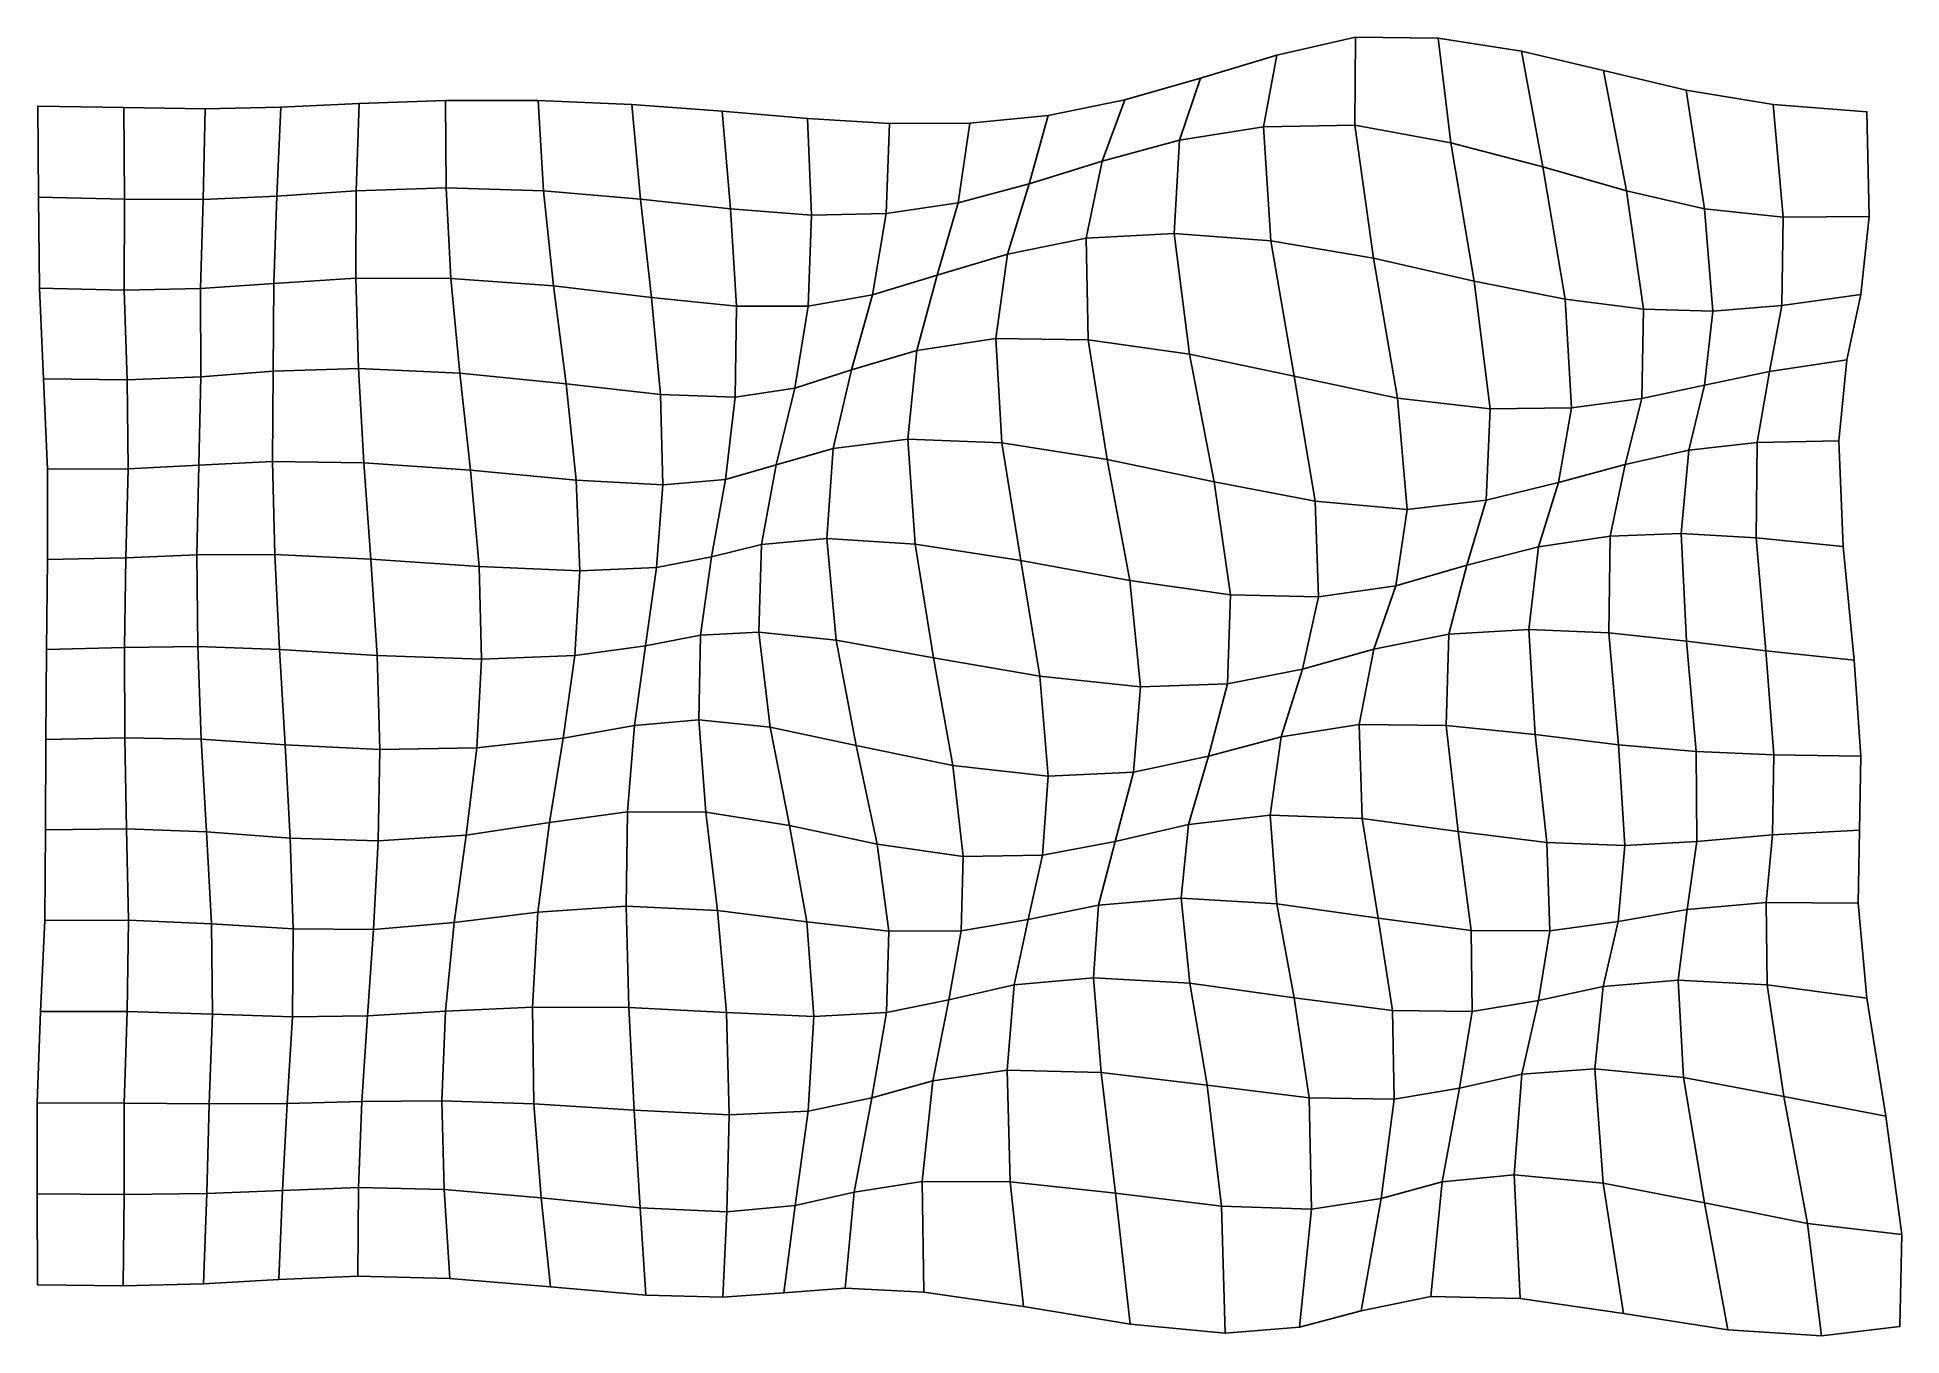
# Model space of a CAD drawing. Extents: x -160 to 227, y -137 to 133.
import ezdxf

# ---------------------------------------------------------------- set-up
doc = ezdxf.new("R2010")
doc.units = 0

msp = doc.modelspace()

# ---------------------------------------------------------------- linework, layer by layer
for points in [[(94.78006, 114.489746, -2.210952), (113.77002, 114.853775, -2.439314), (113.878654, 133.131714, 1.30193), (97.520309, 129.38443, -0.08302)], [(94.78006, 114.489746, -2.210952), (97.520309, 129.38443, -0.08302), (113.878654, 133.131714, 1.30193), (113.77002, 114.853775, -2.439314)], [(113.77002, 114.853775, -2.439314), (133.726364, 111.164108, -1.618758), (131.091553, 132.939774, 3.066364), (113.878654, 133.131714, 1.30193)], [(113.77002, 114.853775, -2.439314), (113.878654, 133.131714, 1.30193), (131.091553, 132.939774, 3.066364), (133.726364, 111.164108, -1.618758)], [(133.726364, 111.164108, -1.618758), (152.79808, 106.172134, 0.542537), (148.373764, 130.25061, 5.292449), (131.091553, 132.939774, 3.066364)], [(133.726364, 111.164108, -1.618758), (131.091553, 132.939774, 3.066364), (148.373764, 130.25061, 5.292449), (152.79808, 106.172134, 0.542537)], [(77.305321, 111.713615, -1.862357), (94.78006, 114.489746, -2.210952), (97.520309, 129.38443, -0.08302), (81.663315, 124.613594, -1.033154)], [(77.305321, 111.713615, -1.862357), (81.663315, 124.613594, -1.033154), (97.520309, 129.38443, -0.08302), (94.78006, 114.489746, -2.210952)], [(152.79808, 106.172134, 0.542537), (170.228683, 101.229988, 3.654464), (165.41156, 126.193657, 7.381213), (148.373764, 130.25061, 5.292449)], [(152.79808, 106.172134, 0.542537), (148.373764, 130.25061, 5.292449), (165.41156, 126.193657, 7.381213), (170.228683, 101.229988, 3.654464)], [(61.238426, 107.372986, -1.881266), (77.305321, 111.713615, -1.862357), (81.663315, 124.613594, -1.033154), (65.957268, 120.120033, -1.844036)], [(61.238426, 107.372986, -1.881266), (65.957268, 120.120033, -1.844036), (81.663315, 124.613594, -1.033154), (77.305321, 111.713615, -1.862357)], [(170.228683, 101.229988, 3.654464), (186.40123, 97.504059, 6.501064), (182.572845, 122.140907, 8.288937), (165.41156, 126.193657, 7.381213)], [(170.228683, 101.229988, 3.654464), (165.41156, 126.193657, 7.381213), (182.572845, 122.140907, 8.288937), (186.40123, 97.504059, 6.501064)], [(46.079754, 102.652824, -2.270343), (61.238426, 107.372986, -1.881266), (65.957268, 120.120033, -1.844036), (50.023449, 116.870583, -2.502774)], [(46.079754, 102.652824, -2.270343), (50.023449, 116.870583, -2.502774), (65.957268, 120.120033, -1.844036), (61.238426, 107.372986, -1.881266)], [(186.40123, 97.504059, 6.501064), (202.732819, 95.73246, 7.600976), (200.6819, 119.188667, 7.148184), (182.572845, 122.140907, 8.288937)], [(186.40123, 97.504059, 6.501064), (182.572845, 122.140907, 8.288937), (200.6819, 119.188667, 7.148184), (202.732819, 95.73246, 7.600976)], [(-159.768311, 99.90239, -1.334133), (-141.922684, 99.472153, -1.274683), (-142.030273, 118.506447, -1.326838), (-159.920563, 118.830193, -1.341558)], [(-159.768311, 99.90239, -1.334133), (-159.920563, 118.830193, -1.341558), (-142.030273, 118.506447, -1.326838), (-141.922684, 99.472153, -1.274683)], [(-141.922684, 99.472153, -1.274683), (-125.581535, 99.406418, -1.202821), (-125.175491, 118.273903, -1.287574), (-142.030273, 118.506447, -1.326838)], [(-141.922684, 99.472153, -1.274683), (-142.030273, 118.506447, -1.326838), (-125.175491, 118.273903, -1.287574), (-125.581535, 99.406418, -1.202821)], [(-125.581535, 99.406418, -1.202821), (-110.236069, 100.121735, -1.203302), (-109.403183, 118.580223, -1.269028), (-125.175491, 118.273903, -1.287574)], [(-125.581535, 99.406418, -1.202821), (-125.175491, 118.273903, -1.287574), (-109.403183, 118.580223, -1.269028), (-110.236069, 100.121735, -1.203302)], [(-110.236069, 100.121735, -1.203302), (-93.761566, 101.229286, -1.20524), (-93.167404, 119.342567, -1.205972), (-109.403183, 118.580223, -1.269028)], [(-110.236069, 100.121735, -1.203302), (-109.403183, 118.580223, -1.269028), (-93.167404, 119.342567, -1.205972), (-93.761566, 101.229286, -1.20524)], [(-93.761566, 101.229286, -1.20524), (-75.047897, 101.824593, -1.115384), (-75.203651, 120.007721, -1.022334), (-93.167404, 119.342567, -1.205972)], [(-93.761566, 101.229286, -1.20524), (-93.167404, 119.342567, -1.205972), (-75.203651, 120.007721, -1.022334), (-75.047897, 101.824593, -1.115384)], [(-75.047897, 101.824593, -1.115384), (-54.849899, 101.226746, -1.022789), (-55.980949, 120.013306, -0.807978), (-75.203651, 120.007721, -1.022334)], [(-75.047897, 101.824593, -1.115384), (-75.203651, 120.007721, -1.022334), (-55.980949, 120.013306, -0.807978), (-54.849899, 101.226746, -1.022789)], [(-54.849899, 101.226746, -1.022789), (-34.715576, 99.507713, -1.16793), (-36.521431, 119.175766, -0.815979), (-55.980949, 120.013306, -0.807978)], [(-54.849899, 101.226746, -1.022789), (-55.980949, 120.013306, -0.807978), (-36.521431, 119.175766, -0.815979), (-34.715576, 99.507713, -1.16793)], [(-34.715576, 99.507713, -1.16793), (-16.019905, 97.462959, -1.669501), (-17.739382, 117.745064, -1.228432), (-36.521431, 119.175766, -0.815979)], [(-34.715576, 99.507713, -1.16793), (-36.521431, 119.175766, -0.815979), (-17.739382, 117.745064, -1.228432), (-16.019905, 97.462959, -1.669501)], [(-16.019905, 97.462959, -1.669501), (0.854817, 96.167213, -2.32705), (0.042364, 116.227112, -1.936685), (-17.739382, 117.745064, -1.228432)], [(-16.019905, 97.462959, -1.669501), (-17.739382, 117.745064, -1.228432), (0.042364, 116.227112, -1.936685), (0.854817, 96.167213, -2.32705)], [(0.854817, 96.167213, -2.32705), (16.392061, 96.480682, -2.748104), (17.085659, 115.210808, -2.577905), (0.042364, 116.227112, -1.936685)], [(0.854817, 96.167213, -2.32705), (0.042364, 116.227112, -1.936685), (17.085659, 115.210808, -2.577905), (16.392061, 96.480682, -2.748104)], [(31.287018, 98.739143, -2.688573), (46.079754, 102.652824, -2.270343), (50.023449, 116.870583, -2.502774), (33.72036, 115.274559, -2.800153)], [(31.287018, 98.739143, -2.688573), (33.72036, 115.274559, -2.800153), (50.023449, 116.870583, -2.502774), (46.079754, 102.652824, -2.270343)], [(202.732819, 95.73246, 7.600976), (220.603531, 95.894463, 6.178118), (220.147736, 117.639175, 3.978467), (200.6819, 119.188667, 7.148184)], [(202.732819, 95.73246, 7.600976), (200.6819, 119.188667, 7.148184), (220.147736, 117.639175, 3.978467), (220.603531, 95.894463, 6.178118)], [(16.392061, 96.480682, -2.748104), (31.287018, 98.739143, -2.688573), (33.72036, 115.274559, -2.800153), (17.085659, 115.210808, -2.577905)], [(16.392061, 96.480682, -2.748104), (17.085659, 115.210808, -2.577905), (33.72036, 115.274559, -2.800153), (31.287018, 98.739143, -2.688573)], [(76.177223, 92.367722, -2.991132), (96.279922, 90.827232, -4.662735), (94.78006, 114.489746, -2.210952), (77.305321, 111.713615, -1.862357)], [(76.177223, 92.367722, -2.991132), (77.305321, 111.713615, -1.862357), (94.78006, 114.489746, -2.210952), (96.279922, 90.827232, -4.662735)], [(96.279922, 90.827232, -4.662735), (117.619995, 87.233337, -6.488214), (113.77002, 114.853775, -2.439314), (94.78006, 114.489746, -2.210952)], [(96.279922, 90.827232, -4.662735), (94.78006, 114.489746, -2.210952), (113.77002, 114.853775, -2.439314), (117.619995, 87.233337, -6.488214)], [(117.619995, 87.233337, -6.488214), (138.555161, 82.451157, -6.70903), (133.726364, 111.164108, -1.618758), (113.77002, 114.853775, -2.439314)], [(117.619995, 87.233337, -6.488214), (113.77002, 114.853775, -2.439314), (133.726364, 111.164108, -1.618758), (138.555161, 82.451157, -6.70903)], [(57.89064, 91.349876, -2.051683), (76.177223, 92.367722, -2.991132), (77.305321, 111.713615, -1.862357), (61.238426, 107.372986, -1.881266)], [(57.89064, 91.349876, -2.051683), (61.238426, 107.372986, -1.881266), (77.305321, 111.713615, -1.862357), (76.177223, 92.367722, -2.991132)], [(138.555161, 82.451157, -6.70903), (157.446396, 78.72123, -4.965617), (152.79808, 106.172134, 0.542537), (133.726364, 111.164108, -1.618758)], [(138.555161, 82.451157, -6.70903), (133.726364, 111.164108, -1.618758), (152.79808, 106.172134, 0.542537), (157.446396, 78.72123, -4.965617)], [(41.556717, 88.081772, -1.89178), (57.89064, 91.349876, -2.051683), (61.238426, 107.372986, -1.881266), (46.079754, 102.652824, -2.270343)], [(41.556717, 88.081772, -1.89178), (46.079754, 102.652824, -2.270343), (61.238426, 107.372986, -1.881266), (57.89064, 91.349876, -2.051683)], [(157.446396, 78.72123, -4.965617), (173.759109, 76.596558, -1.377249), (170.228683, 101.229988, 3.654464), (152.79808, 106.172134, 0.542537)], [(157.446396, 78.72123, -4.965617), (152.79808, 106.172134, 0.542537), (170.228683, 101.229988, 3.654464), (173.759109, 76.596558, -1.377249)], [(-110.87719, 81.975403, -1.190234), (-93.847183, 83.054573, -1.322868), (-93.761566, 101.229286, -1.20524), (-110.236069, 100.121735, -1.203302)], [(-110.87719, 81.975403, -1.190234), (-110.236069, 100.121735, -1.203302), (-93.761566, 101.229286, -1.20524), (-93.847183, 83.054573, -1.322868)], [(-93.847183, 83.054573, -1.322868), (-74.079643, 83.023277, -1.34954), (-75.047897, 101.824593, -1.115384), (-93.761566, 101.229286, -1.20524)], [(-93.847183, 83.054573, -1.322868), (-93.761566, 101.229286, -1.20524), (-75.047897, 101.824593, -1.115384), (-74.079643, 83.023277, -1.34954)], [(-74.079643, 83.023277, -1.34954), (-52.765381, 81.457611, -1.304199), (-54.849899, 101.226746, -1.022789), (-75.047897, 101.824593, -1.115384)], [(-74.079643, 83.023277, -1.34954), (-75.047897, 101.824593, -1.115384), (-54.849899, 101.226746, -1.022789), (-52.765381, 81.457611, -1.304199)], [(-52.765381, 81.457611, -1.304199), (-32.385799, 79.04921, -1.403138), (-34.715576, 99.507713, -1.16793), (-54.849899, 101.226746, -1.022789)], [(-52.765381, 81.457611, -1.304199), (-54.849899, 101.226746, -1.022789), (-34.715576, 99.507713, -1.16793), (-32.385799, 79.04921, -1.403138)], [(26.95998, 83.660721, -2.154732), (41.556717, 88.081772, -1.89178), (46.079754, 102.652824, -2.270343), (31.287018, 98.739143, -2.688573)], [(26.95998, 83.660721, -2.154732), (31.287018, 98.739143, -2.688573), (46.079754, 102.652824, -2.270343), (41.556717, 88.081772, -1.89178)], [(173.759109, 76.596558, -1.377249), (188.1483, 76.204773, 2.883863), (186.40123, 97.504059, 6.501064), (170.228683, 101.229988, 3.654464)], [(173.759109, 76.596558, -1.377249), (170.228683, 101.229988, 3.654464), (186.40123, 97.504059, 6.501064), (188.1483, 76.204773, 2.883863)], [(-159.589035, 80.980446, -1.319325), (-141.956955, 80.598091, -1.204953), (-141.922684, 99.472153, -1.274683), (-159.768311, 99.90239, -1.334133)], [(-159.589035, 80.980446, -1.319325), (-159.768311, 99.90239, -1.334133), (-141.922684, 99.472153, -1.274683), (-141.956955, 80.598091, -1.204953)], [(-141.956955, 80.598091, -1.204953), (-126.142838, 80.885422, -1.117054), (-125.581535, 99.406418, -1.202821), (-141.922684, 99.472153, -1.274683)], [(-141.956955, 80.598091, -1.204953), (-141.922684, 99.472153, -1.274683), (-125.581535, 99.406418, -1.202821), (-126.142838, 80.885422, -1.117054)], [(-126.142838, 80.885422, -1.117054), (-110.87719, 81.975403, -1.190234), (-110.236069, 100.121735, -1.203302), (-125.581535, 99.406418, -1.202821)], [(-126.142838, 80.885422, -1.117054), (-125.581535, 99.406418, -1.202821), (-110.236069, 100.121735, -1.203302), (-110.87719, 81.975403, -1.190234)], [(-32.385799, 79.04921, -1.403138), (-14.747416, 77.217361, -1.757167), (-16.019905, 97.462959, -1.669501), (-34.715576, 99.507713, -1.16793)], [(-32.385799, 79.04921, -1.403138), (-34.715576, 99.507713, -1.16793), (-16.019905, 97.462959, -1.669501), (-14.747416, 77.217361, -1.757167)], [(-14.747416, 77.217361, -1.757167), (0.120241, 77.252922, -2.179104), (0.854817, 96.167213, -2.32705), (-16.019905, 97.462959, -1.669501)], [(-14.747416, 77.217361, -1.757167), (-16.019905, 97.462959, -1.669501), (0.854817, 96.167213, -2.32705), (0.120241, 77.252922, -2.179104)], [(13.512235, 79.601738, -2.345896), (26.95998, 83.660721, -2.154732), (31.287018, 98.739143, -2.688573), (16.392061, 96.480682, -2.748104)], [(13.512235, 79.601738, -2.345896), (16.392061, 96.480682, -2.748104), (31.287018, 98.739143, -2.688573), (26.95998, 83.660721, -2.154732)], [(188.1483, 76.204773, 2.883863), (202.503632, 77.39492, 5.98097), (202.732819, 95.73246, 7.600976), (186.40123, 97.504059, 6.501064)], [(188.1483, 76.204773, 2.883863), (186.40123, 97.504059, 6.501064), (202.732819, 95.73246, 7.600976), (202.503632, 77.39492, 5.98097)], [(0.120241, 77.252922, -2.179104), (13.512235, 79.601738, -2.345896), (16.392061, 96.480682, -2.748104), (0.854817, 96.167213, -2.32705)], [(0.120241, 77.252922, -2.179104), (0.854817, 96.167213, -2.32705), (16.392061, 96.480682, -2.748104), (13.512235, 79.601738, -2.345896)], [(202.503632, 77.39492, 5.98097), (218.888687, 79.687805, 6.498341), (220.603531, 95.894463, 6.178118), (202.732819, 95.73246, 7.600976)], [(202.503632, 77.39492, 5.98097), (202.732819, 95.73246, 7.600976), (220.603531, 95.894463, 6.178118), (218.888687, 79.687805, 6.498341)], [(39.179333, 70.530174, -2.001351), (58.347004, 70.282211, -2.919371), (57.89064, 91.349876, -2.051683), (41.556717, 88.081772, -1.89178)], [(39.179333, 70.530174, -2.001351), (41.556717, 88.081772, -1.89178), (57.89064, 91.349876, -2.051683), (58.347004, 70.282211, -2.919371)], [(58.347004, 70.282211, -2.919371), (79.36174, 67.304001, -4.727559), (76.177223, 92.367722, -2.991132), (57.89064, 91.349876, -2.051683)], [(58.347004, 70.282211, -2.919371), (57.89064, 91.349876, -2.051683), (76.177223, 92.367722, -2.991132), (79.36174, 67.304001, -4.727559)], [(79.36174, 67.304001, -4.727559), (101.118675, 62.705429, -7.321338), (96.279922, 90.827232, -4.662735), (76.177223, 92.367722, -2.991132)], [(79.36174, 67.304001, -4.727559), (76.177223, 92.367722, -2.991132), (96.279922, 90.827232, -4.662735), (101.118675, 62.705429, -7.321338)], [(101.118675, 62.705429, -7.321338), (122.584221, 58.15155, -10.142006), (117.619995, 87.233337, -6.488214), (96.279922, 90.827232, -4.662735)], [(101.118675, 62.705429, -7.321338), (96.279922, 90.827232, -4.662735), (117.619995, 87.233337, -6.488214), (122.584221, 58.15155, -10.142006)], [(22.736555, 68.039574, -1.723551), (39.179333, 70.530174, -2.001351), (41.556717, 88.081772, -1.89178), (26.95998, 83.660721, -2.154732)], [(22.736555, 68.039574, -1.723551), (26.95998, 83.660721, -2.154732), (41.556717, 88.081772, -1.89178), (39.179333, 70.530174, -2.001351)], [(122.584221, 58.15155, -10.142006), (141.88475, 55.922382, -10.928452), (138.555161, 82.451157, -6.70903), (117.619995, 87.233337, -6.488214)], [(122.584221, 58.15155, -10.142006), (117.619995, 87.233337, -6.488214), (138.555161, 82.451157, -6.70903), (141.88475, 55.922382, -10.928452)], [(-126.054993, 62.579529, -1.041104), (-111.008331, 63.715321, -1.24115), (-110.87719, 81.975403, -1.190234), (-126.142838, 80.885422, -1.117054)], [(-126.054993, 62.579529, -1.041104), (-126.142838, 80.885422, -1.117054), (-110.87719, 81.975403, -1.190234), (-111.008331, 63.715321, -1.24115)], [(-111.008331, 63.715321, -1.24115), (-93.301514, 64.265999, -1.553807), (-93.847183, 83.054573, -1.322868), (-110.87719, 81.975403, -1.190234)], [(-111.008331, 63.715321, -1.24115), (-110.87719, 81.975403, -1.190234), (-93.847183, 83.054573, -1.322868), (-93.301514, 64.265999, -1.553807)], [(-93.301514, 64.265999, -1.553807), (-72.223602, 63.332367, -1.674785), (-74.079643, 83.023277, -1.34954), (-93.847183, 83.054573, -1.322868)], [(-93.301514, 64.265999, -1.553807), (-93.847183, 83.054573, -1.322868), (-74.079643, 83.023277, -1.34954), (-72.223602, 63.332367, -1.674785)], [(-72.223602, 63.332367, -1.674785), (-50.153202, 61.102112, -1.538213), (-52.765381, 81.457611, -1.304199), (-74.079643, 83.023277, -1.34954)], [(-72.223602, 63.332367, -1.674785), (-74.079643, 83.023277, -1.34954), (-52.765381, 81.457611, -1.304199), (-50.153202, 61.102112, -1.538213)], [(-50.153202, 61.102112, -1.538213), (-30.506186, 58.896584, -1.369754), (-32.385799, 79.04921, -1.403138), (-52.765381, 81.457611, -1.304199)], [(-50.153202, 61.102112, -1.538213), (-52.765381, 81.457611, -1.304199), (-32.385799, 79.04921, -1.403138), (-30.506186, 58.896584, -1.369754)], [(9.166033, 63.980366, -1.668864), (22.736555, 68.039574, -1.723551), (26.95998, 83.660721, -2.154732), (13.512235, 79.601738, -2.345896)], [(9.166033, 63.980366, -1.668864), (13.512235, 79.601738, -2.345896), (26.95998, 83.660721, -2.154732), (22.736555, 68.039574, -1.723551)], [(141.88475, 55.922382, -10.928452), (158.794235, 56.148666, -9.489699), (157.446396, 78.72123, -4.965617), (138.555161, 82.451157, -6.70903)], [(141.88475, 55.922382, -10.928452), (138.555161, 82.451157, -6.70903), (157.446396, 78.72123, -4.965617), (158.794235, 56.148666, -9.489699)], [(-158.740646, 62.117188, -1.298386), (-141.336472, 61.944843, -1.123086), (-141.956955, 80.598091, -1.204953), (-159.589035, 80.980446, -1.319325)], [(-158.740646, 62.117188, -1.298386), (-159.589035, 80.980446, -1.319325), (-141.956955, 80.598091, -1.204953), (-141.336472, 61.944843, -1.123086)], [(-141.336472, 61.944843, -1.123086), (-126.054993, 62.579529, -1.041104), (-126.142838, 80.885422, -1.117054), (-141.956955, 80.598091, -1.204953)], [(-141.336472, 61.944843, -1.123086), (-141.956955, 80.598091, -1.204953), (-126.142838, 80.885422, -1.117054), (-126.054993, 62.579529, -1.041104)], [(-30.506186, 58.896584, -1.369754), (-14.994325, 58.325172, -1.386832), (-14.747416, 77.217361, -1.757167), (-32.385799, 79.04921, -1.403138)], [(-30.506186, 58.896584, -1.369754), (-32.385799, 79.04921, -1.403138), (-14.747416, 77.217361, -1.757167), (-14.994325, 58.325172, -1.386832)], [(-2.627373, 60.200977, -1.549433), (9.166033, 63.980366, -1.668864), (13.512235, 79.601738, -2.345896), (0.120241, 77.252922, -2.179104)], [(-2.627373, 60.200977, -1.549433), (0.120241, 77.252922, -2.179104), (13.512235, 79.601738, -2.345896), (9.166033, 63.980366, -1.668864)], [(158.794235, 56.148666, -9.489699), (173.362671, 58.079998, -5.748017), (173.759109, 76.596558, -1.377249), (157.446396, 78.72123, -4.965617)], [(158.794235, 56.148666, -9.489699), (157.446396, 78.72123, -4.965617), (173.759109, 76.596558, -1.377249), (173.362671, 58.079998, -5.748017)], [(199.900192, 63.644016, 3.634134), (215.976425, 66.076752, 5.5922), (218.888687, 79.687805, 6.498341), (202.503632, 77.39492, 5.98097)], [(199.900192, 63.644016, 3.634134), (202.503632, 77.39492, 5.98097), (218.888687, 79.687805, 6.498341), (215.976425, 66.076752, 5.5922)], [(-14.994325, 58.325172, -1.386832), (-2.627373, 60.200977, -1.549433), (0.120241, 77.252922, -2.179104), (-14.747416, 77.217361, -1.757167)], [(-14.994325, 58.325172, -1.386832), (-14.747416, 77.217361, -1.757167), (0.120241, 77.252922, -2.179104), (-2.627373, 60.200977, -1.549433)], [(173.362671, 58.079998, -5.748017), (186.423355, 60.816818, -0.729793), (188.1483, 76.204773, 2.883863), (173.759109, 76.596558, -1.377249)], [(173.362671, 58.079998, -5.748017), (173.759109, 76.596558, -1.377249), (188.1483, 76.204773, 2.883863), (186.423355, 60.816818, -0.729793)], [(186.423355, 60.816818, -0.729793), (199.900192, 63.644016, 3.634134), (202.503632, 77.39492, 5.98097), (188.1483, 76.204773, 2.883863)], [(186.423355, 60.816818, -0.729793), (188.1483, 76.204773, 2.883863), (202.503632, 77.39492, 5.98097), (199.900192, 63.644016, 3.634134)], [(20.885347, 49.61227, -1.741624), (40.394958, 48.825047, -2.895871), (39.179333, 70.530174, -2.001351), (22.736555, 68.039574, -1.723551)], [(20.885347, 49.61227, -1.741624), (22.736555, 68.039574, -1.723551), (39.179333, 70.530174, -2.001351), (40.394958, 48.825047, -2.895871)], [(40.394958, 48.825047, -2.895871), (62.304848, 45.410351, -4.643194), (58.347004, 70.282211, -2.919371), (39.179333, 70.530174, -2.001351)], [(40.394958, 48.825047, -2.895871), (39.179333, 70.530174, -2.001351), (58.347004, 70.282211, -2.919371), (62.304848, 45.410351, -4.643194)], [(62.304848, 45.410351, -4.643194), (84.535889, 40.735962, -7.065756), (79.36174, 67.304001, -4.727559), (58.347004, 70.282211, -2.919371)], [(62.304848, 45.410351, -4.643194), (58.347004, 70.282211, -2.919371), (79.36174, 67.304001, -4.727559), (84.535889, 40.735962, -7.065756)], [(5.329648, 47.666889, -1.010599), (20.885347, 49.61227, -1.741624), (22.736555, 68.039574, -1.723551), (9.166033, 63.980366, -1.668864)], [(5.329648, 47.666889, -1.010599), (9.166033, 63.980366, -1.668864), (22.736555, 68.039574, -1.723551), (20.885347, 49.61227, -1.741624)], [(84.535889, 40.735962, -7.065756), (105.522346, 36.731522, -10.030755), (101.118675, 62.705429, -7.321338), (79.36174, 67.304001, -4.727559)], [(84.535889, 40.735962, -7.065756), (79.36174, 67.304001, -4.727559), (101.118675, 62.705429, -7.321338), (105.522346, 36.731522, -10.030755)], [(197.360077, 48.92004, 1.563939), (214.313202, 49.284077, 4.172545), (215.976425, 66.076752, 5.5922), (199.900192, 63.644016, 3.634134)], [(197.360077, 48.92004, 1.563939), (199.900192, 63.644016, 3.634134), (215.976425, 66.076752, 5.5922), (214.313202, 49.284077, 4.172545)], [(-157.898529, 43.333767, -1.273239), (-141.15242, 43.442207, -1.033985), (-141.336472, 61.944843, -1.123086), (-158.740646, 62.117188, -1.298386)], [(-157.898529, 43.333767, -1.273239), (-158.740646, 62.117188, -1.298386), (-141.336472, 61.944843, -1.123086), (-141.15242, 43.442207, -1.033985)], [(-141.15242, 43.442207, -1.033985), (-126.485649, 44.21085, -0.976231), (-126.054993, 62.579529, -1.041104), (-141.336472, 61.944843, -1.123086)], [(-141.15242, 43.442207, -1.033985), (-141.336472, 61.944843, -1.123086), (-126.054993, 62.579529, -1.041104), (-126.485649, 44.21085, -0.976231)], [(-126.485649, 44.21085, -0.976231), (-111.123291, 44.958694, -1.346231), (-111.008331, 63.715321, -1.24115), (-126.054993, 62.579529, -1.041104)], [(-126.485649, 44.21085, -0.976231), (-126.054993, 62.579529, -1.041104), (-111.008331, 63.715321, -1.24115), (-111.123291, 44.958694, -1.346231)], [(-111.123291, 44.958694, -1.346231), (-92.195831, 44.70332, -1.87152), (-93.301514, 64.265999, -1.553807), (-111.008331, 63.715321, -1.24115)], [(-111.123291, 44.958694, -1.346231), (-111.008331, 63.715321, -1.24115), (-93.301514, 64.265999, -1.553807), (-92.195831, 44.70332, -1.87152)], [(-92.195831, 44.70332, -1.87152), (-69.986687, 43.141651, -2.047118), (-72.223602, 63.332367, -1.674785), (-93.301514, 64.265999, -1.553807)], [(-92.195831, 44.70332, -1.87152), (-93.301514, 64.265999, -1.553807), (-72.223602, 63.332367, -1.674785), (-69.986687, 43.141651, -2.047118)], [(-69.986687, 43.141651, -2.047118), (-48.0224, 41.11533, -1.67533), (-50.153202, 61.102112, -1.538213), (-72.223602, 63.332367, -1.674785)], [(-69.986687, 43.141651, -2.047118), (-72.223602, 63.332367, -1.674785), (-50.153202, 61.102112, -1.538213), (-48.0224, 41.11533, -1.67533)], [(-6.473071, 44.235001, -0.613519), (5.329648, 47.666889, -1.010599), (9.166033, 63.980366, -1.668864), (-2.627373, 60.200977, -1.549433)], [(-6.473071, 44.235001, -0.613519), (-2.627373, 60.200977, -1.549433), (9.166033, 63.980366, -1.668864), (5.329648, 47.666889, -1.010599)], [(105.522346, 36.731522, -10.030755), (124.632629, 34.988464, -13.085567), (122.584221, 58.15155, -10.142006), (101.118675, 62.705429, -7.321338)], [(105.522346, 36.731522, -10.030755), (101.118675, 62.705429, -7.321338), (122.584221, 58.15155, -10.142006), (124.632629, 34.988464, -13.085567)], [(183.176743, 47.296818, -3.231003), (197.360077, 48.92004, 1.563939), (199.900192, 63.644016, 3.634134), (186.423355, 60.816818, -0.729793)], [(183.176743, 47.296818, -3.231003), (186.423355, 60.816818, -0.729793), (199.900192, 63.644016, 3.634134), (197.360077, 48.92004, 1.563939)], [(-48.0224, 41.11533, -1.67533), (-30.06665, 40.120743, -1.044614), (-30.506186, 58.896584, -1.369754), (-50.153202, 61.102112, -1.538213)], [(-48.0224, 41.11533, -1.67533), (-50.153202, 61.102112, -1.538213), (-30.506186, 58.896584, -1.369754), (-30.06665, 40.120743, -1.044614)], [(-30.06665, 40.120743, -1.044614), (-17.0298, 41.228313, -0.612457), (-14.994325, 58.325172, -1.386832), (-30.506186, 58.896584, -1.369754)], [(-30.06665, 40.120743, -1.044614), (-30.506186, 58.896584, -1.369754), (-14.994325, 58.325172, -1.386832), (-17.0298, 41.228313, -0.612457)], [(-17.0298, 41.228313, -0.612457), (-6.473071, 44.235001, -0.613519), (-2.627373, 60.200977, -1.549433), (-14.994325, 58.325172, -1.386832)], [(-17.0298, 41.228313, -0.612457), (-14.994325, 58.325172, -1.386832), (-2.627373, 60.200977, -1.549433), (-6.473071, 44.235001, -0.613519)], [(124.632629, 34.988464, -13.085567), (141.059586, 36.941525, -13.77207), (141.88475, 55.922382, -10.928452), (122.584221, 58.15155, -10.142006)], [(124.632629, 34.988464, -13.085567), (122.584221, 58.15155, -10.142006), (141.88475, 55.922382, -10.928452), (141.059586, 36.941525, -13.77207)], [(169.896149, 44.369316, -8.450309), (183.176743, 47.296818, -3.231003), (186.423355, 60.816818, -0.729793), (173.362671, 58.079998, -5.748017)], [(169.896149, 44.369316, -8.450309), (173.362671, 58.079998, -5.748017), (186.423355, 60.816818, -0.729793), (183.176743, 47.296818, -3.231003)], [(141.059586, 36.941525, -13.77207), (156.045517, 40.564671, -12.269963), (158.794235, 56.148666, -9.489699), (141.88475, 55.922382, -10.928452)], [(141.059586, 36.941525, -13.77207), (141.88475, 55.922382, -10.928452), (158.794235, 56.148666, -9.489699), (156.045517, 40.564671, -12.269963)], [(156.045517, 40.564671, -12.269963), (169.896149, 44.369316, -8.450309), (173.362671, 58.079998, -5.748017), (158.794235, 56.148666, -9.489699)], [(156.045517, 40.564671, -12.269963), (158.794235, 56.148666, -9.489699), (173.362671, 58.079998, -5.748017), (169.896149, 44.369316, -8.450309)], [(-9.521752, 27.729183, 0.521303), (4.012967, 28.956661, -0.370361), (5.329648, 47.666889, -1.010599), (-6.473071, 44.235001, -0.613519)], [(-9.521752, 27.729183, 0.521303), (-6.473071, 44.235001, -0.613519), (5.329648, 47.666889, -1.010599), (4.012967, 28.956661, -0.370361)], [(4.012967, 28.956661, -0.370361), (22.374928, 27.768957, -2.048017), (20.885347, 49.61227, -1.741624), (5.329648, 47.666889, -1.010599)], [(4.012967, 28.956661, -0.370361), (5.329648, 47.666889, -1.010599), (20.885347, 49.61227, -1.741624), (22.374928, 27.768957, -2.048017)], [(22.374928, 27.768957, -2.048017), (44.310085, 24.377064, -4.255695), (40.394958, 48.825047, -2.895871), (20.885347, 49.61227, -1.741624)], [(22.374928, 27.768957, -2.048017), (20.885347, 49.61227, -1.741624), (40.394958, 48.825047, -2.895871), (44.310085, 24.377064, -4.255695)], [(44.310085, 24.377064, -4.255695), (66.993851, 20.239204, -6.808466), (62.304848, 45.410351, -4.643194), (40.394958, 48.825047, -2.895871)], [(44.310085, 24.377064, -4.255695), (40.394958, 48.825047, -2.895871), (62.304848, 45.410351, -4.643194), (66.993851, 20.239204, -6.808466)], [(166.767456, 29.463655, -9.402658), (181.541153, 30.0061, -4.288082), (183.176743, 47.296818, -3.231003), (169.896149, 44.369316, -8.450309)], [(166.767456, 29.463655, -9.402658), (169.896149, 44.369316, -8.450309), (183.176743, 47.296818, -3.231003), (181.541153, 30.0061, -4.288082)], [(181.541153, 30.0061, -4.288082), (197.171967, 29.085356, 0.277688), (197.360077, 48.92004, 1.563939), (183.176743, 47.296818, -3.231003)], [(181.541153, 30.0061, -4.288082), (183.176743, 47.296818, -3.231003), (197.360077, 48.92004, 1.563939), (197.171967, 29.085356, 0.277688)], [(197.171967, 29.085356, 0.277688), (215.199326, 27.267298, 2.788238), (214.313202, 49.284077, 4.172545), (197.360077, 48.92004, 1.563939)], [(197.171967, 29.085356, 0.277688), (197.360077, 48.92004, 1.563939), (214.313202, 49.284077, 4.172545), (215.199326, 27.267298, 2.788238)], [(-157.935303, 24.611191, -1.248043), (-141.625687, 24.946808, -0.943052), (-141.15242, 43.442207, -1.033985), (-157.898529, 43.333767, -1.273239)], [(-157.935303, 24.611191, -1.248043), (-157.898529, 43.333767, -1.273239), (-141.15242, 43.442207, -1.033985), (-141.625687, 24.946808, -0.943052)], [(-141.625687, 24.946808, -0.943052), (-126.894501, 25.542427, -0.913051), (-126.485649, 44.21085, -0.976231), (-141.15242, 43.442207, -1.033985)], [(-141.625687, 24.946808, -0.943052), (-141.15242, 43.442207, -1.033985), (-126.485649, 44.21085, -0.976231), (-126.894501, 25.542427, -0.913051)], [(-126.894501, 25.542427, -0.913051), (-110.691437, 25.60383, -1.472604), (-111.123291, 44.958694, -1.346231), (-126.485649, 44.21085, -0.976231)], [(-126.894501, 25.542427, -0.913051), (-126.485649, 44.21085, -0.976231), (-111.123291, 44.958694, -1.346231), (-110.691437, 25.60383, -1.472604)], [(-110.691437, 25.60383, -1.472604), (-90.706047, 24.659384, -2.234192), (-92.195831, 44.70332, -1.87152), (-111.123291, 44.958694, -1.346231)], [(-110.691437, 25.60383, -1.472604), (-111.123291, 44.958694, -1.346231), (-92.195831, 44.70332, -1.87152), (-90.706047, 24.659384, -2.234192)], [(-90.706047, 24.659384, -2.234192), (-68.215981, 23.160984, -2.450966), (-69.986687, 43.141651, -2.047118), (-92.195831, 44.70332, -1.87152)], [(-90.706047, 24.659384, -2.234192), (-92.195831, 44.70332, -1.87152), (-69.986687, 43.141651, -2.047118), (-68.215981, 23.160984, -2.450966)], [(-68.215981, 23.160984, -2.450966), (-47.315334, 22.265722, -1.760124), (-48.0224, 41.11533, -1.67533), (-69.986687, 43.141651, -2.047118)], [(-68.215981, 23.160984, -2.450966), (-69.986687, 43.141651, -2.047118), (-48.0224, 41.11533, -1.67533), (-47.315334, 22.265722, -1.760124)], [(-19.94952, 25.171986, 0.422698), (-9.521752, 27.729183, 0.521303), (-6.473071, 44.235001, -0.613519), (-17.0298, 41.228313, -0.612457)], [(-19.94952, 25.171986, 0.422698), (-17.0298, 41.228313, -0.612457), (-6.473071, 44.235001, -0.613519), (-9.521752, 27.729183, 0.521303)], [(66.993851, 20.239204, -6.808466), (87.935951, 17.259178, -9.6008), (84.535889, 40.735962, -7.065756), (62.304848, 45.410351, -4.643194)], [(66.993851, 20.239204, -6.808466), (62.304848, 45.410351, -4.643194), (84.535889, 40.735962, -7.065756), (87.935951, 17.259178, -9.6008)], [(151.894135, 27.195942, -13.361266), (166.767456, 29.463655, -9.402658), (169.896149, 44.369316, -8.450309), (156.045517, 40.564671, -12.269963)], [(151.894135, 27.195942, -13.361266), (156.045517, 40.564671, -12.269963), (169.896149, 44.369316, -8.450309), (166.767456, 29.463655, -9.402658)], [(-47.315334, 22.265722, -1.760124), (-31.333755, 22.950788, -0.539154), (-30.06665, 40.120743, -1.044614), (-48.0224, 41.11533, -1.67533)], [(-47.315334, 22.265722, -1.760124), (-48.0224, 41.11533, -1.67533), (-30.06665, 40.120743, -1.044614), (-31.333755, 22.950788, -0.539154)], [(-31.333755, 22.950788, -0.539154), (-19.94952, 25.171986, 0.422698), (-17.0298, 41.228313, -0.612457), (-30.06665, 40.120743, -1.044614)], [(-31.333755, 22.950788, -0.539154), (-30.06665, 40.120743, -1.044614), (-17.0298, 41.228313, -0.612457), (-19.94952, 25.171986, 0.422698)], [(87.935951, 17.259178, -9.6008), (106.171432, 16.809347, -12.508568), (105.522346, 36.731522, -10.030755), (84.535889, 40.735962, -7.065756)], [(87.935951, 17.259178, -9.6008), (84.535889, 40.735962, -7.065756), (105.522346, 36.731522, -10.030755), (106.171432, 16.809347, -12.508568)], [(136.997284, 23.420341, -15.290848), (151.894135, 27.195942, -13.361266), (156.045517, 40.564671, -12.269963), (141.059586, 36.941525, -13.77207)], [(136.997284, 23.420341, -15.290848), (141.059586, 36.941525, -13.77207), (156.045517, 40.564671, -12.269963), (151.894135, 27.195942, -13.361266)], [(106.171432, 16.809347, -12.508568), (122.254013, 19.10215, -15.225122), (124.632629, 34.988464, -13.085567), (105.522346, 36.731522, -10.030755)], [(106.171432, 16.809347, -12.508568), (105.522346, 36.731522, -10.030755), (124.632629, 34.988464, -13.085567), (122.254013, 19.10215, -15.225122)], [(122.254013, 19.10215, -15.225122), (136.997284, 23.420341, -15.290848), (141.059586, 36.941525, -13.77207), (124.632629, 34.988464, -13.085567)], [(122.254013, 19.10215, -15.225122), (124.632629, 34.988464, -13.085567), (141.059586, 36.941525, -13.77207), (136.997284, 23.420341, -15.290848)], [(-22.200993, 8.842682, 1.513991), (-10.088667, 9.518948, 1.835633), (-9.521752, 27.729183, 0.521303), (-19.94952, 25.171986, 0.422698)], [(-22.200993, 8.842682, 1.513991), (-19.94952, 25.171986, 0.422698), (-9.521752, 27.729183, 0.521303), (-10.088667, 9.518948, 1.835633)], [(-10.088667, 9.518948, 1.835633), (5.93757, 7.800895, 0.547819), (4.012967, 28.956661, -0.370361), (-9.521752, 27.729183, 0.521303)], [(-10.088667, 9.518948, 1.835633), (-9.521752, 27.729183, 0.521303), (4.012967, 28.956661, -0.370361), (5.93757, 7.800895, 0.547819)], [(5.93757, 7.800895, 0.547819), (26.205853, 4.180824, -2.010366), (22.374928, 27.768957, -2.048017), (4.012967, 28.956661, -0.370361)], [(5.93757, 7.800895, 0.547819), (4.012967, 28.956661, -0.370361), (22.374928, 27.768957, -2.048017), (26.205853, 4.180824, -2.010366)], [(26.205853, 4.180824, -2.010366), (48.322903, 0.321813, -5.209226), (44.310085, 24.377064, -4.255695), (22.374928, 27.768957, -2.048017)], [(26.205853, 4.180824, -2.010366), (22.374928, 27.768957, -2.048017), (44.310085, 24.377064, -4.255695), (48.322903, 0.321813, -5.209226)], [(133.271088, 9.093564, -15.614021), (149.917358, 10.068792, -13.085231), (151.894135, 27.195942, -13.361266), (136.997284, 23.420341, -15.290848)], [(133.271088, 9.093564, -15.614021), (136.997284, 23.420341, -15.290848), (151.894135, 27.195942, -13.361266), (149.917358, 10.068792, -13.085231)], [(149.917358, 10.068792, -13.085231), (166.550522, 9.321062, -8.998076), (166.767456, 29.463655, -9.402658), (151.894135, 27.195942, -13.361266)], [(149.917358, 10.068792, -13.085231), (151.894135, 27.195942, -13.361266), (166.767456, 29.463655, -9.402658), (166.550522, 9.321062, -8.998076)], [(166.550522, 9.321062, -8.998076), (182.667282, 7.628715, -4.256265), (181.541153, 30.0061, -4.288082), (166.767456, 29.463655, -9.402658)], [(166.550522, 9.321062, -8.998076), (166.767456, 29.463655, -9.402658), (181.541153, 30.0061, -4.288082), (182.667282, 7.628715, -4.256265)], [(182.667282, 7.628715, -4.256265), (199.12999, 5.620355, -0.320548), (197.171967, 29.085356, 0.277688), (181.541153, 30.0061, -4.288082)], [(182.667282, 7.628715, -4.256265), (181.541153, 30.0061, -4.288082), (197.171967, 29.085356, 0.277688), (199.12999, 5.620355, -0.320548)], [(199.12999, 5.620355, -0.320548), (217.473251, 3.697744, 1.672192), (215.199326, 27.267298, 2.788238), (197.171967, 29.085356, 0.277688)], [(199.12999, 5.620355, -0.320548), (197.171967, 29.085356, 0.277688), (215.199326, 27.267298, 2.788238), (217.473251, 3.697744, 1.672192)], [(-158.100204, 5.906385, -1.228271), (-141.918915, 6.331985, -0.855367), (-141.625687, 24.946808, -0.943052), (-157.935303, 24.611191, -1.248043)], [(-158.100204, 5.906385, -1.228271), (-157.935303, 24.611191, -1.248043), (-141.625687, 24.946808, -0.943052), (-141.918915, 6.331985, -0.855367)], [(-141.918915, 6.331985, -0.855367), (-126.703468, 6.512343, -0.831016), (-126.894501, 25.542427, -0.913051), (-141.625687, 24.946808, -0.943052)], [(-141.918915, 6.331985, -0.855367), (-141.625687, 24.946808, -0.943052), (-126.894501, 25.542427, -0.913051), (-126.703468, 6.512343, -0.831016)], [(-126.703468, 6.512343, -0.831016), (-109.690033, 5.860128, -1.564247), (-110.691437, 25.60383, -1.472604), (-126.894501, 25.542427, -0.913051)], [(-126.703468, 6.512343, -0.831016), (-126.894501, 25.542427, -0.913051), (-110.691437, 25.60383, -1.472604), (-109.690033, 5.860128, -1.564247)], [(-109.690033, 5.860128, -1.564247), (-89.402336, 4.642911, -2.584203), (-90.706047, 24.659384, -2.234192), (-110.691437, 25.60383, -1.472604)], [(-109.690033, 5.860128, -1.564247), (-110.691437, 25.60383, -1.472604), (-90.706047, 24.659384, -2.234192), (-89.402336, 4.642911, -2.584203)], [(-89.402336, 4.642911, -2.584203), (-67.697609, 3.911408, -2.895813), (-68.215981, 23.160984, -2.450966), (-90.706047, 24.659384, -2.234192)], [(-89.402336, 4.642911, -2.584203), (-90.706047, 24.659384, -2.234192), (-68.215981, 23.160984, -2.450966), (-67.697609, 3.911408, -2.895813)], [(-33.661278, 6.666552, -0.078325), (-22.200993, 8.842682, 1.513991), (-19.94952, 25.171986, 0.422698), (-31.333755, 22.950788, -0.539154)], [(-33.661278, 6.666552, -0.078325), (-31.333755, 22.950788, -0.539154), (-19.94952, 25.171986, 0.422698), (-22.200993, 8.842682, 1.513991)], [(48.322903, 0.321813, -5.209226), (69.23584, -1.868118, -8.502517), (66.993851, 20.239204, -6.808466), (44.310085, 24.377064, -4.255695)], [(48.322903, 0.321813, -5.209226), (44.310085, 24.377064, -4.255695), (66.993851, 20.239204, -6.808466), (69.23584, -1.868118, -8.502517)], [(117.664024, 5.971628, -16.386765), (133.271088, 9.093564, -15.614021), (136.997284, 23.420341, -15.290848), (122.254013, 19.10215, -15.225122)], [(117.664024, 5.971628, -16.386765), (122.254013, 19.10215, -15.225122), (136.997284, 23.420341, -15.290848), (133.271088, 9.093564, -15.614021)], [(-67.697609, 3.911408, -2.895813), (-48.364445, 4.611046, -1.921445), (-47.315334, 22.265722, -1.760124), (-68.215981, 23.160984, -2.450966)], [(-67.697609, 3.911408, -2.895813), (-68.215981, 23.160984, -2.450966), (-47.315334, 22.265722, -1.760124), (-48.364445, 4.611046, -1.921445)], [(-48.364445, 4.611046, -1.921445), (-33.661278, 6.666552, -0.078325), (-31.333755, 22.950788, -0.539154), (-47.315334, 22.265722, -1.760124)], [(-48.364445, 4.611046, -1.921445), (-47.315334, 22.265722, -1.760124), (-31.333755, 22.950788, -0.539154), (-33.661278, 6.666552, -0.078325)], [(69.23584, -1.868118, -8.502517), (87.286118, -1.266672, -11.556671), (87.935951, 17.259178, -9.6008), (66.993851, 20.239204, -6.808466)], [(69.23584, -1.868118, -8.502517), (66.993851, 20.239204, -6.808466), (87.935951, 17.259178, -9.6008), (87.286118, -1.266672, -11.556671)], [(87.286118, -1.266672, -11.556671), (102.871742, 1.817987, -14.260181), (106.171432, 16.809347, -12.508568), (87.935951, 17.259178, -9.6008)], [(87.286118, -1.266672, -11.556671), (87.935951, 17.259178, -9.6008), (106.171432, 16.809347, -12.508568), (102.871742, 1.817987, -14.260181)], [(102.871742, 1.817987, -14.260181), (117.664024, 5.971628, -16.386765), (122.254013, 19.10215, -15.225122), (106.171432, 16.809347, -12.508568)], [(102.871742, 1.817987, -14.260181), (106.171432, 16.809347, -12.508568), (122.254013, 19.10215, -15.225122), (117.664024, 5.971628, -16.386765)], [(-35.961868, -9.916814, 0.027875), (-22.600327, -8.753306, 2.358019), (-22.200993, 8.842682, 1.513991), (-33.661278, 6.666552, -0.078325)], [(-35.961868, -9.916814, 0.027875), (-33.661278, 6.666552, -0.078325), (-22.200993, 8.842682, 1.513991), (-22.600327, -8.753306, 2.358019)], [(-22.600327, -8.753306, 2.358019), (-7.772014, -10.288344, 3.260174), (-10.088667, 9.518948, 1.835633), (-22.200993, 8.842682, 1.513991)], [(-22.600327, -8.753306, 2.358019), (-22.200993, 8.842682, 1.513991), (-10.088667, 9.518948, 1.835633), (-7.772014, -10.288344, 3.260174)], [(-7.772014, -10.288344, 3.260174), (10.127768, -14.092366, 2.089138), (5.93757, 7.800895, 0.547819), (-10.088667, 9.518948, 1.835633)], [(-7.772014, -10.288344, 3.260174), (-10.088667, 9.518948, 1.835633), (5.93757, 7.800895, 0.547819), (10.127768, -14.092366, 2.089138)], [(10.127768, -14.092366, 2.089138), (30.200499, -18.227108, -0.841007), (26.205853, 4.180824, -2.010366), (5.93757, 7.800895, 0.547819)], [(10.127768, -14.092366, 2.089138), (5.93757, 7.800895, 0.547819), (26.205853, 4.180824, -2.010366), (30.200499, -18.227108, -0.841007)], [(114.621964, -9.667933, -15.816225), (132.751221, -9.884131, -14.313716), (133.271088, 9.093564, -15.614021), (117.664024, 5.971628, -16.386765)], [(114.621964, -9.667933, -15.816225), (117.664024, 5.971628, -16.386765), (133.271088, 9.093564, -15.614021), (132.751221, -9.884131, -14.313716)], [(132.751221, -9.884131, -14.313716), (151.210861, -11.787396, -11.310429), (149.917358, 10.068792, -13.085231), (133.271088, 9.093564, -15.614021)], [(132.751221, -9.884131, -14.313716), (133.271088, 9.093564, -15.614021), (149.917358, 10.068792, -13.085231), (151.210861, -11.787396, -11.310429)], [(151.210861, -11.787396, -11.310429), (168.551163, -13.901527, -7.311012), (166.550522, 9.321062, -8.998076), (149.917358, 10.068792, -13.085231)], [(151.210861, -11.787396, -11.310429), (149.917358, 10.068792, -13.085231), (166.550522, 9.321062, -8.998076), (168.551163, -13.901527, -7.311012)], [(168.551163, -13.901527, -7.311012), (184.637451, -15.343163, -3.274553), (182.667282, 7.628715, -4.256265), (166.550522, 9.321062, -8.998076)], [(168.551163, -13.901527, -7.311012), (166.550522, 9.321062, -8.998076), (182.667282, 7.628715, -4.256265), (184.637451, -15.343163, -3.274553)], [(-158.242218, -12.824802, -1.220534), (-141.872925, -12.452968, -0.778892), (-141.918915, 6.331985, -0.855367), (-158.100204, 5.906385, -1.228271)], [(-158.242218, -12.824802, -1.220534), (-158.100204, 5.906385, -1.228271), (-141.918915, 6.331985, -0.855367), (-141.872925, -12.452968, -0.778892)], [(-141.872925, -12.452968, -0.778892), (-125.943634, -12.753773, -0.707134), (-126.703468, 6.512343, -0.831016), (-141.918915, 6.331985, -0.855367)], [(-141.872925, -12.452968, -0.778892), (-141.918915, 6.331985, -0.855367), (-126.703468, 6.512343, -0.831016), (-125.943634, -12.753773, -0.707134)], [(-125.943634, -12.753773, -0.707134), (-108.488892, -13.893997, -1.54982), (-109.690033, 5.860128, -1.564247), (-126.703468, 6.512343, -0.831016)], [(-125.943634, -12.753773, -0.707134), (-126.703468, 6.512343, -0.831016), (-109.690033, 5.860128, -1.564247), (-108.488892, -13.893997, -1.54982)], [(-108.488892, -13.893997, -1.54982), (-88.83828, -14.926483, -2.840883), (-89.402336, 4.642911, -2.584203), (-109.690033, 5.860128, -1.564247)], [(-108.488892, -13.893997, -1.54982), (-109.690033, 5.860128, -1.564247), (-89.402336, 4.642911, -2.584203), (-88.83828, -14.926483, -2.840883)], [(-88.83828, -14.926483, -2.840883), (-68.717934, -14.573297, -3.383733), (-67.697609, 3.911408, -2.895813), (-89.402336, 4.642911, -2.584203)], [(-88.83828, -14.926483, -2.840883), (-89.402336, 4.642911, -2.584203), (-67.697609, 3.911408, -2.895813), (-68.717934, -14.573297, -3.383733)], [(-68.717934, -14.573297, -3.383733), (-50.765198, -12.508756, -2.324278), (-48.364445, 4.611046, -1.921445), (-67.697609, 3.911408, -2.895813)], [(-68.717934, -14.573297, -3.383733), (-67.697609, 3.911408, -2.895813), (-48.364445, 4.611046, -1.921445), (-50.765198, -12.508756, -2.324278)], [(-50.765198, -12.508756, -2.324278), (-35.961868, -9.916814, 0.027875), (-33.661278, 6.666552, -0.078325), (-48.364445, 4.611046, -1.921445)], [(-50.765198, -12.508756, -2.324278), (-48.364445, 4.611046, -1.921445), (-33.661278, 6.666552, -0.078325), (-35.961868, -9.916814, 0.027875)], [(30.200499, -18.227108, -0.841007), (50.035851, -20.462162, -4.663054), (48.322903, 0.321813, -5.209226), (26.205853, 4.180824, -2.010366)], [(30.200499, -18.227108, -0.841007), (26.205853, 4.180824, -2.010366), (48.322903, 0.321813, -5.209226), (50.035851, -20.462162, -4.663054)], [(98.403946, -12.273867, -14.304799), (114.621964, -9.667933, -15.816225), (117.664024, 5.971628, -16.386765), (102.871742, 1.817987, -14.260181)], [(98.403946, -12.273867, -14.304799), (102.871742, 1.817987, -14.260181), (117.664024, 5.971628, -16.386765), (114.621964, -9.667933, -15.816225)], [(184.637451, -15.343163, -3.274553), (200.84343, -16.032316, -0.34389), (199.12999, 5.620355, -0.320548), (182.667282, 7.628715, -4.256265)], [(184.637451, -15.343163, -3.274553), (182.667282, 7.628715, -4.256265), (199.12999, 5.620355, -0.320548), (200.84343, -16.032316, -0.34389)], [(200.84343, -16.032316, -0.34389), (218.866821, -16.26902, 0.875636), (217.473251, 3.697744, 1.672192), (199.12999, 5.620355, -0.320548)], [(200.84343, -16.032316, -0.34389), (199.12999, 5.620355, -0.320548), (217.473251, 3.697744, 1.672192), (218.866821, -16.26902, 0.875636)], [(50.035851, -20.462162, -4.663054), (67.7668, -19.631195, -8.502274), (69.23584, -1.868118, -8.502517), (48.322903, 0.321813, -5.209226)], [(50.035851, -20.462162, -4.663054), (48.322903, 0.321813, -5.209226), (69.23584, -1.868118, -8.502517), (67.7668, -19.631195, -8.502274)], [(83.37117, -16.273113, -11.793422), (98.403946, -12.273867, -14.304799), (102.871742, 1.817987, -14.260181), (87.286118, -1.266672, -11.556671)], [(83.37117, -16.273113, -11.793422), (87.286118, -1.266672, -11.556671), (102.871742, 1.817987, -14.260181), (98.403946, -12.273867, -14.304799)], [(67.7668, -19.631195, -8.502274), (83.37117, -16.273113, -11.793422), (87.286118, -1.266672, -11.556671), (69.23584, -1.868118, -8.502517)], [(67.7668, -19.631195, -8.502274), (69.23584, -1.868118, -8.502517), (87.286118, -1.266672, -11.556671), (83.37117, -16.273113, -11.793422)], [(-53.630291, -30.046734, -3.070863), (-37.382504, -27.82188, -0.533244), (-35.961868, -9.916814, 0.027875), (-50.765198, -12.508756, -2.324278)], [(-53.630291, -30.046734, -3.070863), (-50.765198, -12.508756, -2.324278), (-35.961868, -9.916814, 0.027875), (-37.382504, -27.82188, -0.533244)], [(-37.382504, -27.82188, -0.533244), (-21.090284, -27.897703, 2.518492), (-22.600327, -8.753306, 2.358019), (-35.961868, -9.916814, 0.027875)], [(-37.382504, -27.82188, -0.533244), (-35.961868, -9.916814, 0.027875), (-22.600327, -8.753306, 2.358019), (-21.090284, -27.897703, 2.518492)], [(-21.090284, -27.897703, 2.518492), (-3.744879, -30.662256, 4.436426), (-7.772014, -10.288344, 3.260174), (-22.600327, -8.753306, 2.358019)], [(-21.090284, -27.897703, 2.518492), (-22.600327, -8.753306, 2.358019), (-7.772014, -10.288344, 3.260174), (-3.744879, -30.662256, 4.436426)], [(-3.744879, -30.662256, 4.436426), (14.495495, -34.560085, 4.187672), (10.127768, -14.092366, 2.089138), (-7.772014, -10.288344, 3.260174)], [(-3.744879, -30.662256, 4.436426), (-7.772014, -10.288344, 3.260174), (10.127768, -14.092366, 2.089138), (14.495495, -34.560085, 4.187672)], [(96.15728, -28.51454, -11.61998), (115.267052, -29.227331, -12.684688), (114.621964, -9.667933, -15.816225), (98.403946, -12.273867, -14.304799)], [(96.15728, -28.51454, -11.61998), (98.403946, -12.273867, -14.304799), (114.621964, -9.667933, -15.816225), (115.267052, -29.227331, -12.684688)], [(115.267052, -29.227331, -12.684688), (135.234772, -31.935135, -10.96118), (132.751221, -9.884131, -14.313716), (114.621964, -9.667933, -15.816225)], [(115.267052, -29.227331, -12.684688), (114.621964, -9.667933, -15.816225), (132.751221, -9.884131, -14.313716), (135.234772, -31.935135, -10.96118)], [(135.234772, -31.935135, -10.96118), (153.67215, -34.203091, -8.028064), (151.210861, -11.787396, -11.310429), (132.751221, -9.884131, -14.313716)], [(135.234772, -31.935135, -10.96118), (132.751221, -9.884131, -14.313716), (151.210861, -11.787396, -11.310429), (153.67215, -34.203091, -8.028064)], [(-158.326965, -31.611017, -1.232101), (-141.515045, -31.378571, -0.72888), (-141.872925, -12.452968, -0.778892), (-158.242218, -12.824802, -1.220534)], [(-158.326965, -31.611017, -1.232101), (-158.242218, -12.824802, -1.220534), (-141.872925, -12.452968, -0.778892), (-141.515045, -31.378571, -0.72888)], [(-141.515045, -31.378571, -0.72888), (-124.860725, -32.029667, -0.53133), (-125.943634, -12.753773, -0.707134), (-141.872925, -12.452968, -0.778892)], [(-141.515045, -31.378571, -0.72888), (-141.872925, -12.452968, -0.778892), (-125.943634, -12.753773, -0.707134), (-124.860725, -32.029667, -0.53133)], [(-124.860725, -32.029667, -0.53133), (-107.471001, -33.299725, -1.360373), (-108.488892, -13.893997, -1.54982), (-125.943634, -12.753773, -0.707134)], [(-124.860725, -32.029667, -0.53133), (-125.943634, -12.753773, -0.707134), (-108.488892, -13.893997, -1.54982), (-107.471001, -33.299725, -1.360373)], [(-107.471001, -33.299725, -1.360373), (-89.185982, -33.881535, -2.894387), (-88.83828, -14.926483, -2.840883), (-108.488892, -13.893997, -1.54982)], [(-107.471001, -33.299725, -1.360373), (-108.488892, -13.893997, -1.54982), (-88.83828, -14.926483, -2.840883), (-89.185982, -33.881535, -2.894387)], [(-89.185982, -33.881535, -2.894387), (-70.899429, -32.674633, -3.85369), (-68.717934, -14.573297, -3.383733), (-88.83828, -14.926483, -2.840883)], [(-89.185982, -33.881535, -2.894387), (-88.83828, -14.926483, -2.840883), (-68.717934, -14.573297, -3.383733), (-70.899429, -32.674633, -3.85369)], [(-70.899429, -32.674633, -3.85369), (-53.630291, -30.046734, -3.070863), (-50.765198, -12.508756, -2.324278), (-68.717934, -14.573297, -3.383733)], [(-70.899429, -32.674633, -3.85369), (-68.717934, -14.573297, -3.383733), (-50.765198, -12.508756, -2.324278), (-53.630291, -30.046734, -3.070863)], [(14.495495, -34.560085, 4.187672), (32.392254, -37.162746, 1.80361), (30.200499, -18.227108, -0.841007), (10.127768, -14.092366, 2.089138)], [(14.495495, -34.560085, 4.187672), (10.127768, -14.092366, 2.089138), (30.200499, -18.227108, -0.841007), (32.392254, -37.162746, 1.80361)], [(79.201569, -30.471653, -9.231957), (96.15728, -28.51454, -11.61998), (98.403946, -12.273867, -14.304799), (83.37117, -16.273113, -11.793422)], [(79.201569, -30.471653, -9.231957), (83.37117, -16.273113, -11.793422), (98.403946, -12.273867, -14.304799), (96.15728, -28.51454, -11.61998)], [(153.67215, -34.203091, -8.028064), (169.863358, -34.836082, -4.65403), (168.551163, -13.901527, -7.311012), (151.210861, -11.787396, -11.310429)], [(153.67215, -34.203091, -8.028064), (151.210861, -11.787396, -11.310429), (168.551163, -13.901527, -7.311012), (169.863358, -34.836082, -4.65403)], [(169.863358, -34.836082, -4.65403), (184.81546, -33.989765, -1.761736), (184.637451, -15.343163, -3.274553), (168.551163, -13.901527, -7.311012)], [(169.863358, -34.836082, -4.65403), (168.551163, -13.901527, -7.311012), (184.637451, -15.343163, -3.274553), (184.81546, -33.989765, -1.761736)], [(184.81546, -33.989765, -1.761736), (200.557587, -32.650803, -0.083039), (200.84343, -16.032316, -0.34389), (184.637451, -15.343163, -3.274553)], [(184.81546, -33.989765, -1.761736), (184.637451, -15.343163, -3.274553), (200.84343, -16.032316, -0.34389), (200.557587, -32.650803, -0.083039)], [(32.392254, -37.162746, 1.80361), (48.832886, -36.874943, -1.882475), (50.035851, -20.462162, -4.663054), (30.200499, -18.227108, -0.841007)], [(32.392254, -37.162746, 1.80361), (30.200499, -18.227108, -0.841007), (50.035851, -20.462162, -4.663054), (48.832886, -36.874943, -1.882475)], [(63.957096, -33.998554, -5.825737), (79.201569, -30.471653, -9.231957), (83.37117, -16.273113, -11.793422), (67.7668, -19.631195, -8.502274)], [(63.957096, -33.998554, -5.825737), (67.7668, -19.631195, -8.502274), (83.37117, -16.273113, -11.793422), (79.201569, -30.471653, -9.231957)], [(200.557587, -32.650803, -0.083039), (218.61351, -31.689486, 0.320866), (218.866821, -16.26902, 0.875636), (200.84343, -16.032316, -0.34389)], [(200.557587, -32.650803, -0.083039), (200.84343, -16.032316, -0.34389), (218.866821, -16.26902, 0.875636), (218.61351, -31.689486, 0.320866)], [(48.832886, -36.874943, -1.882475), (63.957096, -33.998554, -5.825737), (67.7668, -19.631195, -8.502274), (50.035851, -20.462162, -4.663054)], [(48.832886, -36.874943, -1.882475), (50.035851, -20.462162, -4.663054), (67.7668, -19.631195, -8.502274), (63.957096, -33.998554, -5.825737)], [(-73.382187, -50.852448, -4.135936), (-55.99427, -48.683384, -4.071133), (-53.630291, -30.046734, -3.070863), (-70.899429, -32.674633, -3.85369)], [(-73.382187, -50.852448, -4.135936), (-70.899429, -32.674633, -3.85369), (-53.630291, -30.046734, -3.070863), (-55.99427, -48.683384, -4.071133)], [(-55.99427, -48.683384, -4.071133), (-37.679642, -47.476414, -1.900354), (-37.382504, -27.82188, -0.533244), (-53.630291, -30.046734, -3.070863)], [(-55.99427, -48.683384, -4.071133), (-53.630291, -30.046734, -3.070863), (-37.382504, -27.82188, -0.533244), (-37.679642, -47.476414, -1.900354)], [(-37.679642, -47.476414, -1.900354), (-18.712217, -48.340771, 1.548783), (-21.090284, -27.897703, 2.518492), (-37.382504, -27.82188, -0.533244)], [(-37.679642, -47.476414, -1.900354), (-37.382504, -27.82188, -0.533244), (-21.090284, -27.897703, 2.518492), (-18.712217, -48.340771, 1.548783)], [(-18.712217, -48.340771, 1.548783), (-0.099293, -50.708176, 4.658086), (-3.744879, -30.662256, 4.436426), (-21.090284, -27.897703, 2.518492)], [(-18.712217, -48.340771, 1.548783), (-21.090284, -27.897703, 2.518492), (-3.744879, -30.662256, 4.436426), (-0.099293, -50.708176, 4.658086)], [(-0.099293, -50.708176, 4.658086), (16.948034, -52.684952, 6.036362), (14.495495, -34.560085, 4.187672), (-3.744879, -30.662256, 4.436426)], [(-0.099293, -50.708176, 4.658086), (-3.744879, -30.662256, 4.436426), (14.495495, -34.560085, 4.187672), (16.948034, -52.684952, 6.036362)], [(60.513294, -47.253288, -0.688862), (77.646957, -45.813786, -3.861797), (79.201569, -30.471653, -9.231957), (63.957096, -33.998554, -5.825737)], [(60.513294, -47.253288, -0.688862), (63.957096, -33.998554, -5.825737), (79.201569, -30.471653, -9.231957), (77.646957, -45.813786, -3.861797)], [(77.646957, -45.813786, -3.861797), (97.50843, -46.979717, -6.134553), (96.15728, -28.51454, -11.61998), (79.201569, -30.471653, -9.231957)], [(77.646957, -45.813786, -3.861797), (79.201569, -30.471653, -9.231957), (96.15728, -28.51454, -11.61998), (97.50843, -46.979717, -6.134553)], [(97.50843, -46.979717, -6.134553), (118.564079, -49.98526, -7.057699), (115.267052, -29.227331, -12.684688), (96.15728, -28.51454, -11.61998)], [(97.50843, -46.979717, -6.134553), (96.15728, -28.51454, -11.61998), (115.267052, -29.227331, -12.684688), (118.564079, -49.98526, -7.057699)], [(118.564079, -49.98526, -7.057699), (137.91272, -52.487038, -5.899329), (135.234772, -31.935135, -10.96118), (115.267052, -29.227331, -12.684688)], [(118.564079, -49.98526, -7.057699), (115.267052, -29.227331, -12.684688), (135.234772, -31.935135, -10.96118), (137.91272, -52.487038, -5.899329)], [(-158.467728, -50.46048, -1.269124), (-141.061569, -50.37524, -0.730696), (-141.515045, -31.378571, -0.72888), (-158.326965, -31.611017, -1.232101)], [(-158.467728, -50.46048, -1.269124), (-158.326965, -31.611017, -1.232101), (-141.515045, -31.378571, -0.72888), (-141.061569, -50.37524, -0.730696)], [(-141.061569, -50.37524, -0.730696), (-123.824921, -51.113445, -0.325761), (-124.860725, -32.029667, -0.53133), (-141.515045, -31.378571, -0.72888)], [(-141.061569, -50.37524, -0.730696), (-141.515045, -31.378571, -0.72888), (-124.860725, -32.029667, -0.53133), (-123.824921, -51.113445, -0.325761)], [(-123.824921, -51.113445, -0.325761), (-106.885193, -52.154488, -0.962032), (-107.471001, -33.299725, -1.360373), (-124.860725, -32.029667, -0.53133)], [(-123.824921, -51.113445, -0.325761), (-124.860725, -32.029667, -0.53133), (-107.471001, -33.299725, -1.360373), (-106.885193, -52.154488, -0.962032)], [(-106.885193, -52.154488, -0.962032), (-90.179184, -52.277851, -2.621583), (-89.185982, -33.881535, -2.894387), (-107.471001, -33.299725, -1.360373)], [(-106.885193, -52.154488, -0.962032), (-107.471001, -33.299725, -1.360373), (-89.185982, -33.881535, -2.894387), (-90.179184, -52.277851, -2.621583)], [(-90.179184, -52.277851, -2.621583), (-73.382187, -50.852448, -4.135936), (-70.899429, -32.674633, -3.85369), (-89.185982, -33.881535, -2.894387)], [(-90.179184, -52.277851, -2.621583), (-89.185982, -33.881535, -2.894387), (-70.899429, -32.674633, -3.85369), (-73.382187, -50.852448, -4.135936)], [(16.948034, -52.684952, 6.036362), (31.966314, -52.563171, 5.212761), (32.392254, -37.162746, 1.80361), (14.495495, -34.560085, 4.187672)], [(16.948034, -52.684952, 6.036362), (14.495495, -34.560085, 4.187672), (32.392254, -37.162746, 1.80361), (31.966314, -52.563171, 5.212761)], [(45.854305, -50.217159, 2.654387), (60.513294, -47.253288, -0.688862), (63.957096, -33.998554, -5.825737), (48.832886, -36.874943, -1.882475)], [(45.854305, -50.217159, 2.654387), (48.832886, -36.874943, -1.882475), (63.957096, -33.998554, -5.825737), (60.513294, -47.253288, -0.688862)], [(137.91272, -52.487038, -5.899329), (154.231659, -52.600872, -3.858503), (153.67215, -34.203091, -8.028064), (135.234772, -31.935135, -10.96118)], [(137.91272, -52.487038, -5.899329), (135.234772, -31.935135, -10.96118), (153.67215, -34.203091, -8.028064), (154.231659, -52.600872, -3.858503)], [(154.231659, -52.600872, -3.858503), (168.464523, -50.651211, -1.78531), (169.863358, -34.836082, -4.65403), (153.67215, -34.203091, -8.028064)], [(154.231659, -52.600872, -3.858503), (153.67215, -34.203091, -8.028064), (169.863358, -34.836082, -4.65403), (168.464523, -50.651211, -1.78531)], [(168.464523, -50.651211, -1.78531), (182.771347, -48.175552, -0.401216), (184.81546, -33.989765, -1.761736), (169.863358, -34.836082, -4.65403)], [(168.464523, -50.651211, -1.78531), (169.863358, -34.836082, -4.65403), (184.81546, -33.989765, -1.761736), (182.771347, -48.175552, -0.401216)], [(182.771347, -48.175552, -0.401216), (199.191925, -46.721535, 0.023971), (200.557587, -32.650803, -0.083039), (184.81546, -33.989765, -1.761736)], [(182.771347, -48.175552, -0.401216), (184.81546, -33.989765, -1.761736), (200.557587, -32.650803, -0.083039), (199.191925, -46.721535, 0.023971)], [(199.191925, -46.721535, 0.023971), (218.332703, -46.843365, -0.154312), (218.61351, -31.689486, 0.320866), (200.557587, -32.650803, -0.083039)], [(199.191925, -46.721535, 0.023971), (200.557587, -32.650803, -0.083039), (218.61351, -31.689486, 0.320866), (218.332703, -46.843365, -0.154312)], [(31.966314, -52.563171, 5.212761), (45.854305, -50.217159, 2.654387), (48.832886, -36.874943, -1.882475), (32.392254, -37.162746, 1.80361)], [(31.966314, -52.563171, 5.212761), (32.392254, -37.162746, 1.80361), (48.832886, -36.874943, -1.882475), (45.854305, -50.217159, 2.654387)], [(59.458881, -62.322937, 4.928355), (79.440544, -63.470291, 2.466385), (77.646957, -45.813786, -3.861797), (60.513294, -47.253288, -0.688862)], [(59.458881, -62.322937, 4.928355), (60.513294, -47.253288, -0.688862), (77.646957, -45.813786, -3.861797), (79.440544, -63.470291, 2.466385)], [(79.440544, -63.470291, 2.466385), (101.11734, -66.496826, 0.427564), (97.50843, -46.979717, -6.134553), (77.646957, -45.813786, -3.861797)], [(79.440544, -63.470291, 2.466385), (77.646957, -45.813786, -3.861797), (97.50843, -46.979717, -6.134553), (101.11734, -66.496826, 0.427564)], [(-75.240128, -69.306068, -3.97325), (-57.1427, -68.417046, -4.962658), (-55.99427, -48.683384, -4.071133), (-73.382187, -50.852448, -4.135936)], [(-75.240128, -69.306068, -3.97325), (-73.382187, -50.852448, -4.135936), (-55.99427, -48.683384, -4.071133), (-57.1427, -68.417046, -4.962658)], [(-57.1427, -68.417046, -4.962658), (-37.100674, -68.529312, -3.818428), (-37.679642, -47.476414, -1.900354), (-55.99427, -48.683384, -4.071133)], [(-57.1427, -68.417046, -4.962658), (-55.99427, -48.683384, -4.071133), (-37.679642, -47.476414, -1.900354), (-37.100674, -68.529312, -3.818428)], [(-37.100674, -68.529312, -3.818428), (-16.840523, -69.585487, -0.67431), (-18.712217, -48.340771, 1.548783), (-37.679642, -47.476414, -1.900354)], [(-37.100674, -68.529312, -3.818428), (-37.679642, -47.476414, -1.900354), (-18.712217, -48.340771, 1.548783), (-16.840523, -69.585487, -0.67431)], [(-16.840523, -69.585487, -0.67431), (1.355583, -70.381058, 3.224803), (-0.099293, -50.708176, 4.658086), (-18.712217, -48.340771, 1.548783)], [(-16.840523, -69.585487, -0.67431), (-18.712217, -48.340771, 1.548783), (-0.099293, -50.708176, 4.658086), (1.355583, -70.381058, 3.224803)], [(29.391586, -66.922447, 7.614332), (42.944412, -63.838226, 6.949867), (45.854305, -50.217159, 2.654387), (31.966314, -52.563171, 5.212761)], [(29.391586, -66.922447, 7.614332), (31.966314, -52.563171, 5.212761), (45.854305, -50.217159, 2.654387), (42.944412, -63.838226, 6.949867)], [(42.944412, -63.838226, 6.949867), (59.458881, -62.322937, 4.928355), (60.513294, -47.253288, -0.688862), (45.854305, -50.217159, 2.654387)], [(42.944412, -63.838226, 6.949867), (45.854305, -50.217159, 2.654387), (60.513294, -47.253288, -0.688862), (59.458881, -62.322937, 4.928355)], [(101.11734, -66.496826, 0.427564), (121.567383, -69.174072, -0.636621), (118.564079, -49.98526, -7.057699), (97.50843, -46.979717, -6.134553)], [(101.11734, -66.496826, 0.427564), (97.50843, -46.979717, -6.134553), (118.564079, -49.98526, -7.057699), (121.567383, -69.174072, -0.636621)], [(121.567383, -69.174072, -0.636621), (138.108612, -69.343361, -0.684896), (137.91272, -52.487038, -5.899329), (118.564079, -49.98526, -7.057699)], [(121.567383, -69.174072, -0.636621), (118.564079, -49.98526, -7.057699), (137.91272, -52.487038, -5.899329), (138.108612, -69.343361, -0.684896)], [(165.360107, -64.178215, 0.26146), (180.898972, -62.823593, 0.199518), (182.771347, -48.175552, -0.401216), (168.464523, -50.651211, -1.78531)], [(165.360107, -64.178215, 0.26146), (168.464523, -50.651211, -1.78531), (182.771347, -48.175552, -0.401216), (180.898972, -62.823593, 0.199518)], [(180.898972, -62.823593, 0.199518), (199.451324, -63.843452, -0.224117), (199.191925, -46.721535, 0.023971), (182.771347, -48.175552, -0.401216)], [(180.898972, -62.823593, 0.199518), (182.771347, -48.175552, -0.401216), (199.191925, -46.721535, 0.023971), (199.451324, -63.843452, -0.224117)], [(199.451324, -63.843452, -0.224117), (220.153503, -66.572456, -0.499641), (218.332703, -46.843365, -0.154312), (199.191925, -46.721535, 0.023971)], [(199.451324, -63.843452, -0.224117), (199.191925, -46.721535, 0.023971), (218.332703, -46.843365, -0.154312), (220.153503, -66.572456, -0.499641)], [(-159.34407, -69.364517, -1.333049), (-141.355453, -69.384361, -0.815906), (-141.061569, -50.37524, -0.730696), (-158.467728, -50.46048, -1.269124)], [(-159.34407, -69.364517, -1.333049), (-158.467728, -50.46048, -1.269124), (-141.061569, -50.37524, -0.730696), (-141.355453, -69.384361, -0.815906)], [(-141.355453, -69.384361, -0.815906), (-123.589455, -69.928185, -0.157741), (-123.824921, -51.113445, -0.325761), (-141.061569, -50.37524, -0.730696)], [(-141.355453, -69.384361, -0.815906), (-141.061569, -50.37524, -0.730696), (-123.824921, -51.113445, -0.325761), (-123.589455, -69.928185, -0.157741)], [(-123.589455, -69.928185, -0.157741), (-107.014046, -70.469604, -0.398507), (-106.885193, -52.154488, -0.962032), (-123.824921, -51.113445, -0.325761)], [(-123.589455, -69.928185, -0.157741), (-123.824921, -51.113445, -0.325761), (-106.885193, -52.154488, -0.962032), (-107.014046, -70.469604, -0.398507)], [(-107.014046, -70.469604, -0.398507), (-91.387383, -70.274773, -1.943233), (-90.179184, -52.277851, -2.621583), (-106.885193, -52.154488, -0.962032)], [(-107.014046, -70.469604, -0.398507), (-106.885193, -52.154488, -0.962032), (-90.179184, -52.277851, -2.621583), (-91.387383, -70.274773, -1.943233)], [(-91.387383, -70.274773, -1.943233), (-75.240128, -69.306068, -3.97325), (-73.382187, -50.852448, -4.135936), (-90.179184, -52.277851, -2.621583)], [(-91.387383, -70.274773, -1.943233), (-90.179184, -52.277851, -2.621583), (-73.382187, -50.852448, -4.135936), (-75.240128, -69.306068, -3.97325)], [(1.355583, -70.381058, 3.224803), (16.405411, -69.560196, 6.328204), (16.948034, -52.684952, 6.036362), (-0.099293, -50.708176, 4.658086)], [(1.355583, -70.381058, 3.224803), (-0.099293, -50.708176, 4.658086), (16.948034, -52.684952, 6.036362), (16.405411, -69.560196, 6.328204)], [(16.405411, -69.560196, 6.328204), (29.391586, -66.922447, 7.614332), (31.966314, -52.563171, 5.212761), (16.948034, -52.684952, 6.036362)], [(16.405411, -69.560196, 6.328204), (16.948034, -52.684952, 6.036362), (31.966314, -52.563171, 5.212761), (29.391586, -66.922447, 7.614332)], [(138.108612, -69.343361, -0.684896), (151.875, -67.032173, -0.160085), (154.231659, -52.600872, -3.858503), (137.91272, -52.487038, -5.899329)], [(138.108612, -69.343361, -0.684896), (137.91272, -52.487038, -5.899329), (154.231659, -52.600872, -3.858503), (151.875, -67.032173, -0.160085)], [(151.875, -67.032173, -0.160085), (165.360107, -64.178215, 0.26146), (168.464523, -50.651211, -1.78531), (154.231659, -52.600872, -3.858503)], [(151.875, -67.032173, -0.160085), (154.231659, -52.600872, -3.858503), (168.464523, -50.651211, -1.78531), (165.360107, -64.178215, 0.26146)], [(26.068249, -83.746956, 7.198287), (41.508942, -81.524849, 8.491797), (42.944412, -63.838226, 6.949867), (29.391586, -66.922447, 7.614332)], [(26.068249, -83.746956, 7.198287), (29.391586, -66.922447, 7.614332), (42.944412, -63.838226, 6.949867), (41.508942, -81.524849, 8.491797)], [(41.508942, -81.524849, 8.491797), (61.016518, -82.004837, 8.127045), (59.458881, -62.322937, 4.928355), (42.944412, -63.838226, 6.949867)], [(41.508942, -81.524849, 8.491797), (42.944412, -63.838226, 6.949867), (59.458881, -62.322937, 4.928355), (61.016518, -82.004837, 8.127045)], [(61.016518, -82.004837, 8.127045), (83.029579, -84.648331, 6.758066), (79.440544, -63.470291, 2.466385), (59.458881, -62.322937, 4.928355)], [(61.016518, -82.004837, 8.127045), (59.458881, -62.322937, 4.928355), (79.440544, -63.470291, 2.466385), (83.029579, -84.648331, 6.758066)], [(83.029579, -84.648331, 6.758066), (104.237198, -87.268501, 5.18168), (101.11734, -66.496826, 0.427564), (79.440544, -63.470291, 2.466385)], [(83.029579, -84.648331, 6.758066), (79.440544, -63.470291, 2.466385), (101.11734, -66.496826, 0.427564), (104.237198, -87.268501, 5.18168)], [(148.472626, -82.365562, 1.801677), (163.616684, -81.285652, 0.930009), (165.360107, -64.178215, 0.26146), (151.875, -67.032173, -0.160085)], [(148.472626, -82.365562, 1.801677), (151.875, -67.032173, -0.160085), (165.360107, -64.178215, 0.26146), (163.616684, -81.285652, 0.930009)], [(163.616684, -81.285652, 0.930009), (182.02774, -83.08532, 0.067228), (180.898972, -62.823593, 0.199518), (165.360107, -64.178215, 0.26146)], [(163.616684, -81.285652, 0.930009), (165.360107, -64.178215, 0.26146), (180.898972, -62.823593, 0.199518), (182.02774, -83.08532, 0.067228)], [(182.02774, -83.08532, 0.067228), (202.871521, -87.007294, -0.477318), (199.451324, -63.843452, -0.224117), (180.898972, -62.823593, 0.199518)], [(182.02774, -83.08532, 0.067228), (180.898972, -62.823593, 0.199518), (199.451324, -63.843452, -0.224117), (202.871521, -87.007294, -0.477318)], [(202.871521, -87.007294, -0.477318), (224.068283, -91.124695, -0.346559), (220.153503, -66.572456, -0.499641), (199.451324, -63.843452, -0.224117)], [(202.871521, -87.007294, -0.477318), (199.451324, -63.843452, -0.224117), (220.153503, -66.572456, -0.499641), (224.068283, -91.124695, -0.346559)], [(-160.023804, -88.303131, -1.416588), (-141.952316, -88.385483, -1.00781), (-141.355453, -69.384361, -0.815906), (-159.34407, -69.364517, -1.333049)], [(-160.023804, -88.303131, -1.416588), (-159.34407, -69.364517, -1.333049), (-141.355453, -69.384361, -0.815906), (-141.952316, -88.385483, -1.00781)], [(-141.952316, -88.385483, -1.00781), (-124.321426, -88.55513, -0.130443), (-123.589455, -69.928185, -0.157741), (-141.355453, -69.384361, -0.815906)], [(-141.952316, -88.385483, -1.00781), (-141.355453, -69.384361, -0.815906), (-123.589455, -69.928185, -0.157741), (-124.321426, -88.55513, -0.130443)], [(-92.577171, -88.072876, -0.91461), (-75.948524, -87.891624, -3.151246), (-75.240128, -69.306068, -3.97325), (-91.387383, -70.274773, -1.943233)], [(-92.577171, -88.072876, -0.91461), (-91.387383, -70.274773, -1.943233), (-75.240128, -69.306068, -3.97325), (-75.948524, -87.891624, -3.151246)], [(-75.948524, -87.891624, -3.151246), (-56.817936, -88.535538, -5.196986), (-57.1427, -68.417046, -4.962658), (-75.240128, -69.306068, -3.97325)], [(-75.948524, -87.891624, -3.151246), (-75.240128, -69.306068, -3.97325), (-57.1427, -68.417046, -4.962658), (-56.817936, -88.535538, -5.196986)], [(-56.817936, -88.535538, -5.196986), (-36.016991, -89.89135, -5.558274), (-37.100674, -68.529312, -3.818428), (-57.1427, -68.417046, -4.962658)], [(-56.817936, -88.535538, -5.196986), (-57.1427, -68.417046, -4.962658), (-37.100674, -68.529312, -3.818428), (-36.016991, -89.89135, -5.558274)], [(-36.016991, -89.89135, -5.558274), (-16.250088, -90.856331, -3.595628), (-16.840523, -69.585487, -0.67431), (-37.100674, -68.529312, -3.818428)], [(-36.016991, -89.89135, -5.558274), (-37.100674, -68.529312, -3.818428), (-16.840523, -69.585487, -0.67431), (-16.250088, -90.856331, -3.595628)], [(-16.250088, -90.856331, -3.595628), (0.160698, -90.101257, 0.105074), (1.355583, -70.381058, 3.224803), (-16.840523, -69.585487, -0.67431)], [(-16.250088, -90.856331, -3.595628), (-16.840523, -69.585487, -0.67431), (1.355583, -70.381058, 3.224803), (0.160698, -90.101257, 0.105074)], [(0.160698, -90.101257, 0.105074), (13.366243, -87.308456, 4.160442), (16.405411, -69.560196, 6.328204), (1.355583, -70.381058, 3.224803)], [(0.160698, -90.101257, 0.105074), (1.355583, -70.381058, 3.224803), (16.405411, -69.560196, 6.328204), (13.366243, -87.308456, 4.160442)], [(13.366243, -87.308456, 4.160442), (26.068249, -83.746956, 7.198287), (29.391586, -66.922447, 7.614332), (16.405411, -69.560196, 6.328204)], [(13.366243, -87.308456, 4.160442), (16.405411, -69.560196, 6.328204), (29.391586, -66.922447, 7.614332), (26.068249, -83.746956, 7.198287)], [(104.237198, -87.268501, 5.18168), (121.893333, -87.576508, 3.950782), (121.567383, -69.174072, -0.636621), (101.11734, -66.496826, 0.427564)], [(104.237198, -87.268501, 5.18168), (101.11734, -66.496826, 0.427564), (121.567383, -69.174072, -0.636621), (121.893333, -87.576508, 3.950782)], [(121.893333, -87.576508, 3.950782), (135.492432, -85.25705, 2.704615), (138.108612, -69.343361, -0.684896), (121.567383, -69.174072, -0.636621)], [(121.893333, -87.576508, 3.950782), (121.567383, -69.174072, -0.636621), (138.108612, -69.343361, -0.684896), (135.492432, -85.25705, 2.704615)], [(135.492432, -85.25705, 2.704615), (148.472626, -82.365562, 1.801677), (151.875, -67.032173, -0.160085), (138.108612, -69.343361, -0.684896)], [(135.492432, -85.25705, 2.704615), (138.108612, -69.343361, -0.684896), (151.875, -67.032173, -0.160085), (148.472626, -82.365562, 1.801677)], [(-124.321426, -88.55513, -0.130443), (-108.082153, -88.46669, 0.179989), (-107.014046, -70.469604, -0.398507), (-123.589455, -69.928185, -0.157741)], [(-124.321426, -88.55513, -0.130443), (-123.589455, -69.928185, -0.157741), (-107.014046, -70.469604, -0.398507), (-108.082153, -88.46669, 0.179989)], [(-108.082153, -88.46669, 0.179989), (-92.577171, -88.072876, -0.91461), (-91.387383, -70.274773, -1.943233), (-107.014046, -70.469604, -0.398507)], [(-108.082153, -88.46669, 0.179989), (-107.014046, -70.469604, -0.398507), (-91.387383, -70.274773, -1.943233), (-92.577171, -88.072876, -0.91461)], [(146.830688, -103.287552, 1.9599), (165.333084, -105.014084, 0.737998), (163.616684, -81.285652, 0.930009), (148.472626, -82.365562, 1.801677)], [(146.830688, -103.287552, 1.9599), (148.472626, -82.365562, 1.801677), (163.616684, -81.285652, 0.930009), (165.333084, -105.014084, 0.737998)], [(165.333084, -105.014084, 0.737998), (186.434021, -109.128479, -0.017196), (182.02774, -83.08532, 0.067228), (163.616684, -81.285652, 0.930009)], [(165.333084, -105.014084, 0.737998), (163.616684, -81.285652, 0.930009), (182.02774, -83.08532, 0.067228), (186.434021, -109.128479, -0.017196)], [(9.740719, -106.909164, 0.020887), (23.814943, -104.702148, 3.620373), (26.068249, -83.746956, 7.198287), (13.366243, -87.308456, 4.160442)], [(9.740719, -106.909164, 0.020887), (13.366243, -87.308456, 4.160442), (26.068249, -83.746956, 7.198287), (23.814943, -104.702148, 3.620373)], [(23.814943, -104.702148, 3.620373), (42.155094, -104.768738, 6.116974), (41.508942, -81.524849, 8.491797), (26.068249, -83.746956, 7.198287)], [(23.814943, -104.702148, 3.620373), (26.068249, -83.746956, 7.198287), (41.508942, -81.524849, 8.491797), (42.155094, -104.768738, 6.116974)], [(42.155094, -104.768738, 6.116974), (64.014503, -107.092918, 7.148307), (61.016518, -82.004837, 8.127045), (41.508942, -81.524849, 8.491797)], [(42.155094, -104.768738, 6.116974), (41.508942, -81.524849, 8.491797), (61.016518, -82.004837, 8.127045), (64.014503, -107.092918, 7.148307)], [(64.014503, -107.092918, 7.148307), (86.009773, -109.777702, 6.98305), (83.029579, -84.648331, 6.758066), (61.016518, -82.004837, 8.127045)], [(64.014503, -107.092918, 7.148307), (61.016518, -82.004837, 8.127045), (83.029579, -84.648331, 6.758066), (86.009773, -109.777702, 6.98305)], [(86.009773, -109.777702, 6.98305), (104.72599, -110.463013, 6.162574), (104.237198, -87.268501, 5.18168), (83.029579, -84.648331, 6.758066)], [(86.009773, -109.777702, 6.98305), (83.029579, -84.648331, 6.758066), (104.237198, -87.268501, 5.18168), (104.72599, -110.463013, 6.162574)], [(131.919785, -104.786575, 3.44315), (146.830688, -103.287552, 1.9599), (148.472626, -82.365562, 1.801677), (135.492432, -85.25705, 2.704615)], [(131.919785, -104.786575, 3.44315), (135.492432, -85.25705, 2.704615), (148.472626, -82.365562, 1.801677), (146.830688, -103.287552, 1.9599)], [(186.434021, -109.128479, -0.017196), (207.838348, -113.408302, -0.058904), (202.871521, -87.007294, -0.477318), (182.02774, -83.08532, 0.067228)], [(186.434021, -109.128479, -0.017196), (182.02774, -83.08532, 0.067228), (202.871521, -87.007294, -0.477318), (207.838348, -113.408302, -0.058904)], [(-160.029358, -107.248497, -1.501796), (-142.003464, -107.384254, -1.300419), (-141.952316, -88.385483, -1.00781), (-160.023804, -88.303131, -1.416588)], [(-160.029358, -107.248497, -1.501796), (-160.023804, -88.303131, -1.416588), (-141.952316, -88.385483, -1.00781), (-142.003464, -107.384254, -1.300419)], [(-142.003464, -107.384254, -1.300419), (-124.788643, -107.184151, -0.343931), (-124.321426, -88.55513, -0.130443), (-141.952316, -88.385483, -1.00781)], [(-142.003464, -107.384254, -1.300419), (-141.952316, -88.385483, -1.00781), (-124.321426, -88.55513, -0.130443), (-124.788643, -107.184151, -0.343931)], [(-124.788643, -107.184151, -0.343931), (-109.045982, -106.522583, 0.533917), (-108.082153, -88.46669, 0.179989), (-124.321426, -88.55513, -0.130443)], [(-124.788643, -107.184151, -0.343931), (-124.321426, -88.55513, -0.130443), (-108.082153, -88.46669, 0.179989), (-109.045982, -106.522583, 0.533917)], [(-109.045982, -106.522583, 0.533917), (-93.313469, -105.95903, 0.203968), (-92.577171, -88.072876, -0.91461), (-108.082153, -88.46669, 0.179989)], [(-109.045982, -106.522583, 0.533917), (-108.082153, -88.46669, 0.179989), (-92.577171, -88.072876, -0.91461), (-93.313469, -105.95903, 0.203968)], [(-93.313469, -105.95903, 0.203968), (-75.513527, -106.38063, -1.701679), (-75.948524, -87.891624, -3.151246), (-92.577171, -88.072876, -0.91461)], [(-93.313469, -105.95903, 0.203968), (-92.577171, -88.072876, -0.91461), (-75.948524, -87.891624, -3.151246), (-75.513527, -106.38063, -1.701679)], [(-75.513527, -106.38063, -1.701679), (-55.307377, -108.070778, -4.341187), (-56.817936, -88.535538, -5.196986), (-75.948524, -87.891624, -3.151246)], [(-75.513527, -106.38063, -1.701679), (-75.948524, -87.891624, -3.151246), (-56.817936, -88.535538, -5.196986), (-55.307377, -108.070778, -4.341187)], [(-55.307377, -108.070778, -4.341187), (-34.727837, -110.1269, -6.177524), (-36.016991, -89.89135, -5.558274), (-56.817936, -88.535538, -5.196986)], [(-55.307377, -108.070778, -4.341187), (-56.817936, -88.535538, -5.196986), (-36.016991, -89.89135, -5.558274), (-34.727837, -110.1269, -6.177524)], [(-2.547851, -109.660614, -3.629773), (9.740719, -106.909164, 0.020887), (13.366243, -87.308456, 4.160442), (0.160698, -90.101257, 0.105074)], [(-2.547851, -109.660614, -3.629773), (0.160698, -90.101257, 0.105074), (13.366243, -87.308456, 4.160442), (9.740719, -106.909164, 0.020887)], [(104.72599, -110.463013, 6.162574), (119.223938, -108.229149, 5.120172), (121.893333, -87.576508, 3.950782), (104.237198, -87.268501, 5.18168)], [(104.72599, -110.463013, 6.162574), (104.237198, -87.268501, 5.18168), (121.893333, -87.576508, 3.950782), (119.223938, -108.229149, 5.120172)], [(119.223938, -108.229149, 5.120172), (131.919785, -104.786575, 3.44315), (135.492432, -85.25705, 2.704615), (121.893333, -87.576508, 3.950782)], [(119.223938, -108.229149, 5.120172), (121.893333, -87.576508, 3.950782), (135.492432, -85.25705, 2.704615), (131.919785, -104.786575, 3.44315)], [(207.838348, -113.408302, -0.058904), (227.38147, -115.689934, 0.616574), (224.068283, -91.124695, -0.346559), (202.871521, -87.007294, -0.477318)], [(207.838348, -113.408302, -0.058904), (202.871521, -87.007294, -0.477318), (224.068283, -91.124695, -0.346559), (227.38147, -115.689934, 0.616574)], [(-34.727837, -110.1269, -6.177524), (-16.733889, -110.967766, -5.993946), (-16.250088, -90.856331, -3.595628), (-36.016991, -89.89135, -5.558274)], [(-34.727837, -110.1269, -6.177524), (-36.016991, -89.89135, -5.558274), (-16.250088, -90.856331, -3.595628), (-16.733889, -110.967766, -5.993946)], [(-16.733889, -110.967766, -5.993946), (-2.547851, -109.660614, -3.629773), (0.160698, -90.101257, 0.105074), (-16.250088, -90.856331, -3.595628)], [(-16.733889, -110.967766, -5.993946), (-16.250088, -90.856331, -3.595628), (0.160698, -90.101257, 0.105074), (-2.547851, -109.660614, -3.629773)], [(129.56395, -128.613586, 2.550058), (148.120087, -129.014725, 1.512372), (146.830688, -103.287552, 1.9599), (131.919785, -104.786575, 3.44315)], [(129.56395, -128.613586, 2.550058), (131.919785, -104.786575, 3.44315), (146.830688, -103.287552, 1.9599), (148.120087, -129.014725, 1.512372)], [(148.120087, -129.014725, 1.512372), (169.60228, -132.108093, 0.823868), (165.333084, -105.014084, 0.737998), (146.830688, -103.287552, 1.9599)], [(148.120087, -129.014725, 1.512372), (146.830688, -103.287552, 1.9599), (165.333084, -105.014084, 0.737998), (169.60228, -132.108093, 0.823868)], [(-159.986069, -126.164902, -1.560142), (-142.202301, -126.366081, -1.636452), (-142.003464, -107.384254, -1.300419), (-160.029358, -107.248497, -1.501796)], [(-159.986069, -126.164902, -1.560142), (-160.029358, -107.248497, -1.501796), (-142.003464, -107.384254, -1.300419), (-142.202301, -126.366081, -1.636452)], [(-142.202301, -126.366081, -1.636452), (-125.485611, -125.983635, -0.825409), (-124.788643, -107.184151, -0.343931), (-142.003464, -107.384254, -1.300419)], [(-142.202301, -126.366081, -1.636452), (-142.003464, -107.384254, -1.300419), (-124.788643, -107.184151, -0.343931), (-125.485611, -125.983635, -0.825409)], [(-125.485611, -125.983635, -0.825409), (-109.86351, -125.027756, 0.429875), (-109.045982, -106.522583, 0.533917), (-124.788643, -107.184151, -0.343931)], [(-125.485611, -125.983635, -0.825409), (-124.788643, -107.184151, -0.343931), (-109.045982, -106.522583, 0.533917), (-109.86351, -125.027756, 0.429875)], [(-109.86351, -125.027756, 0.429875), (-93.413834, -124.342346, 0.983291), (-93.313469, -105.95903, 0.203968), (-109.045982, -106.522583, 0.533917)], [(-109.86351, -125.027756, 0.429875), (-109.045982, -106.522583, 0.533917), (-93.313469, -105.95903, 0.203968), (-93.413834, -124.342346, 0.983291)], [(-93.413834, -124.342346, 0.983291), (-74.33004, -124.858734, -0.038061), (-75.513527, -106.38063, -1.701679), (-93.313469, -105.95903, 0.203968)], [(-93.413834, -124.342346, 0.983291), (-93.313469, -105.95903, 0.203968), (-75.513527, -106.38063, -1.701679), (-74.33004, -124.858734, -0.038061)], [(-74.33004, -124.858734, -0.038061), (-53.37587, -126.562752, -2.456514), (-55.307377, -108.070778, -4.341187), (-75.513527, -106.38063, -1.701679)], [(-74.33004, -124.858734, -0.038061), (-75.513527, -106.38063, -1.701679), (-55.307377, -108.070778, -4.341187), (-53.37587, -126.562752, -2.456514)], [(-53.37587, -126.562752, -2.456514), (-33.601032, -128.296829, -5.101346), (-34.727837, -110.1269, -6.177524), (-55.307377, -108.070778, -4.341187)], [(-53.37587, -126.562752, -2.456514), (-55.307377, -108.070778, -4.341187), (-34.727837, -110.1269, -6.177524), (-33.601032, -128.296829, -5.101346)], [(-4.89104, -127.82737, -6.195395), (7.847396, -126.886368, -4.155762), (9.740719, -106.909164, 0.020887), (-2.547851, -109.660614, -3.629773)], [(-4.89104, -127.82737, -6.195395), (-2.547851, -109.660614, -3.629773), (9.740719, -106.909164, 0.020887), (7.847396, -126.886368, -4.155762)], [(7.847396, -126.886368, -4.155762), (24.211044, -127.689659, -1.384618), (23.814943, -104.702148, 3.620373), (9.740719, -106.909164, 0.020887)], [(7.847396, -126.886368, -4.155762), (9.740719, -106.909164, 0.020887), (23.814943, -104.702148, 3.620373), (24.211044, -127.689659, -1.384618)], [(24.211044, -127.689659, -1.384618), (44.892422, -130.685913, 1.152173), (42.155094, -104.768738, 6.116974), (23.814943, -104.702148, 3.620373)], [(24.211044, -127.689659, -1.384618), (23.814943, -104.702148, 3.620373), (42.155094, -104.768738, 6.116974), (44.892422, -130.685913, 1.152173)], [(44.892422, -130.685913, 1.152173), (67.082298, -134.346024, 2.892748), (64.014503, -107.092918, 7.148307), (42.155094, -104.768738, 6.116974)], [(44.892422, -130.685913, 1.152173), (42.155094, -104.768738, 6.116974), (64.014503, -107.092918, 7.148307), (67.082298, -134.346024, 2.892748)], [(67.082298, -134.346024, 2.892748), (86.82695, -136.220993, 3.757332), (86.009773, -109.777702, 6.98305), (64.014503, -107.092918, 7.148307)], [(67.082298, -134.346024, 2.892748), (64.014503, -107.092918, 7.148307), (86.009773, -109.777702, 6.98305), (86.82695, -136.220993, 3.757332)], [(102.26133, -134.947662, 3.935818), (115.041389, -131.553604, 3.637374), (119.223938, -108.229149, 5.120172), (104.72599, -110.463013, 6.162574)], [(102.26133, -134.947662, 3.935818), (104.72599, -110.463013, 6.162574), (119.223938, -108.229149, 5.120172), (115.041389, -131.553604, 3.637374)], [(115.041389, -131.553604, 3.637374), (129.56395, -128.613586, 2.550058), (131.919785, -104.786575, 3.44315), (119.223938, -108.229149, 5.120172)], [(115.041389, -131.553604, 3.637374), (119.223938, -108.229149, 5.120172), (131.919785, -104.786575, 3.44315), (129.56395, -128.613586, 2.550058)], [(169.60228, -132.108093, 0.823868), (191.266357, -135.489349, 0.722008), (186.434021, -109.128479, -0.017196), (165.333084, -105.014084, 0.737998)], [(169.60228, -132.108093, 0.823868), (165.333084, -105.014084, 0.737998), (186.434021, -109.128479, -0.017196), (191.266357, -135.489349, 0.722008)], [(-33.601032, -128.296829, -5.101346), (-17.579744, -128.759109, -6.592153), (-16.733889, -110.967766, -5.993946), (-34.727837, -110.1269, -6.177524)], [(-33.601032, -128.296829, -5.101346), (-34.727837, -110.1269, -6.177524), (-16.733889, -110.967766, -5.993946), (-17.579744, -128.759109, -6.592153)], [(-17.579744, -128.759109, -6.592153), (-4.89104, -127.82737, -6.195395), (-2.547851, -109.660614, -3.629773), (-16.733889, -110.967766, -5.993946)], [(-17.579744, -128.759109, -6.592153), (-16.733889, -110.967766, -5.993946), (-2.547851, -109.660614, -3.629773), (-4.89104, -127.82737, -6.195395)], [(86.82695, -136.220993, 3.757332), (102.26133, -134.947662, 3.935818), (104.72599, -110.463013, 6.162574), (86.009773, -109.777702, 6.98305)], [(86.82695, -136.220993, 3.757332), (86.009773, -109.777702, 6.98305), (104.72599, -110.463013, 6.162574), (102.26133, -134.947662, 3.935818)], [(191.266357, -135.489349, 0.722008), (210.692764, -136.738251, 1.231751), (207.838348, -113.408302, -0.058904), (186.434021, -109.128479, -0.017196)], [(191.266357, -135.489349, 0.722008), (186.434021, -109.128479, -0.017196), (207.838348, -113.408302, -0.058904), (210.692764, -136.738251, 1.231751)], [(210.692764, -136.738251, 1.231751), (227.012299, -134.851242, 2.021992), (227.38147, -115.689934, 0.616574), (207.838348, -113.408302, -0.058904)], [(210.692764, -136.738251, 1.231751), (207.838348, -113.408302, -0.058904), (227.38147, -115.689934, 0.616574), (227.012299, -134.851242, 2.021992)]]:
    msp.add_3dface(points)

doc.saveas('drawing.dxf')
